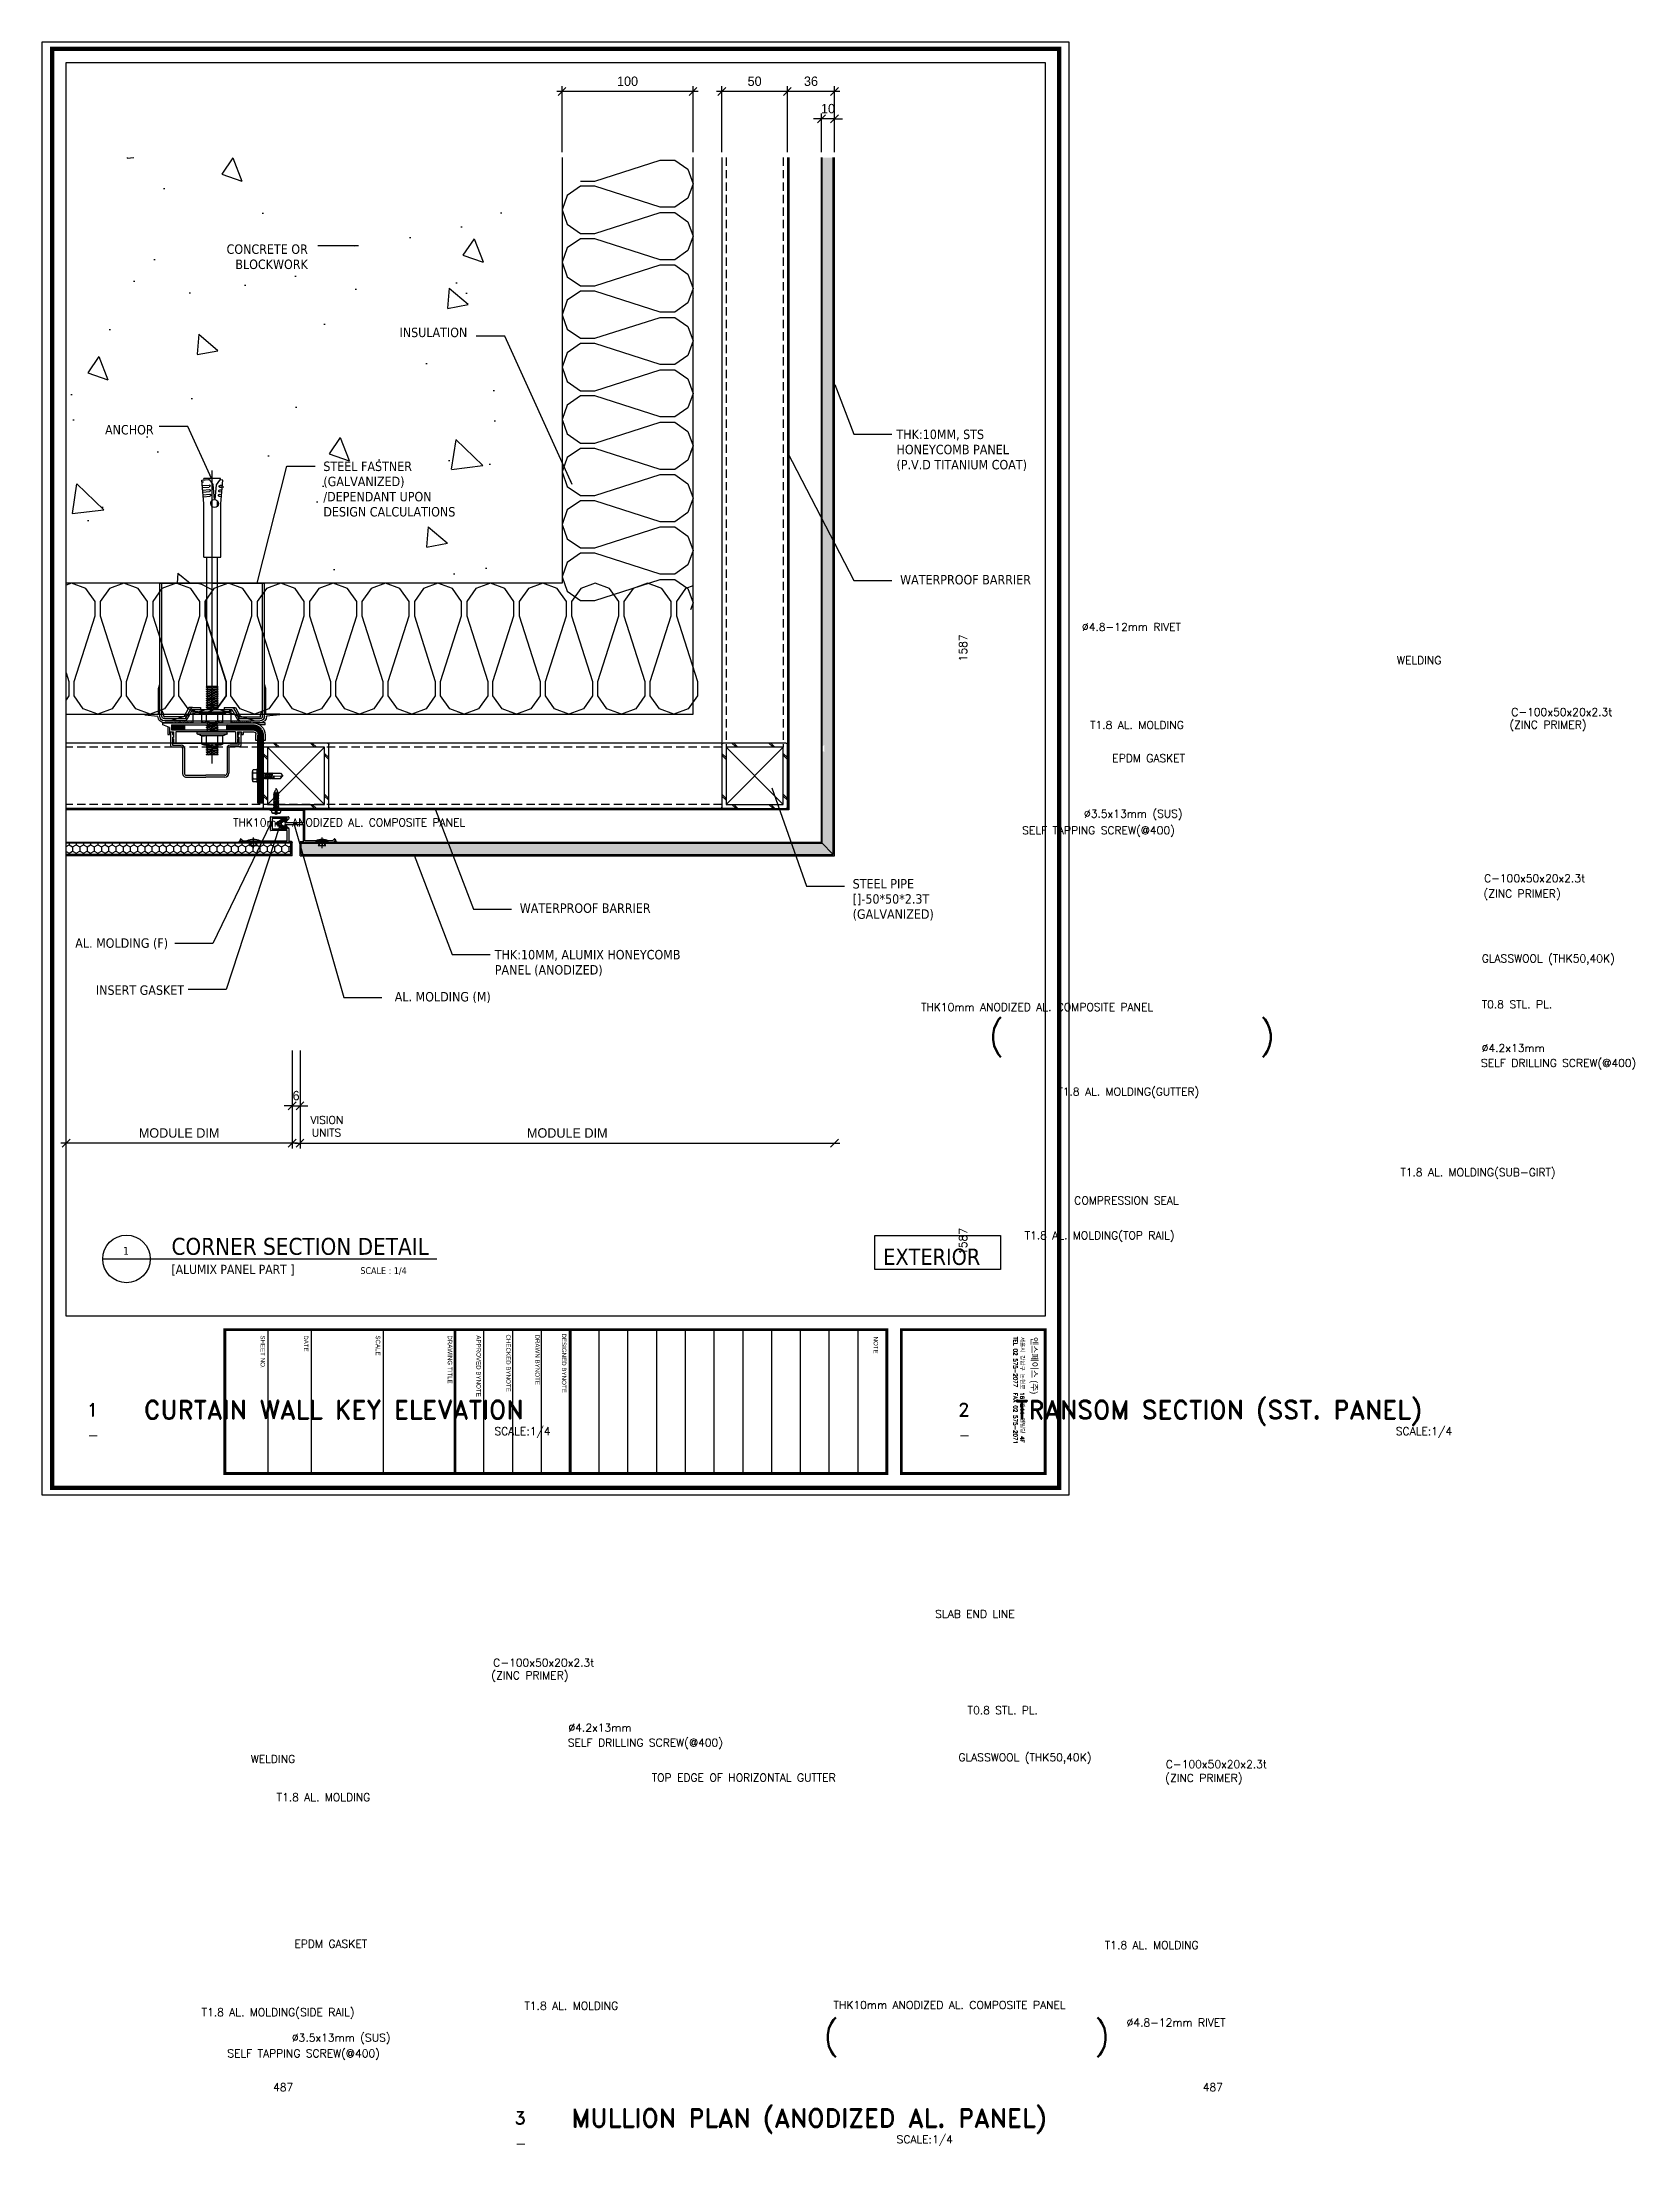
# Model space of a CAD drawing. Header units: millimetres. Extents: x 2352 to 12473, y 635 to 7997.
# Drawn here: x 3926 to 5142, y 2035 to 3641 of the extents above; entities that cross this region are included whole.
import ezdxf
from ezdxf.enums import TextEntityAlignment as Align

# ---------------------------------------------------------------- set-up
doc = ezdxf.new("R2010")
doc.units = ezdxf.units.MM
for name, pattern in [('( Hidden )', [0.375, 0.25, -0.125]), ('CENTER', [2, 1.25, -0.25, 0.25, -0.25]), ('HIDDEN', [9.525, 6.35, -3.175])]:
    doc.linetypes.add(name, pattern=pattern)
doc.layers.get('Defpoints').update_dxf_attribs({"color": 187})
for name, color, linetype in [('01', 1, 'Continuous'), ('1', 1, 'Continuous'), ('4', 4, 'Continuous'), ('5', 5, 'Continuous'), ('A3', 7, 'Continuous'), ('ACCY', 8, 'Continuous'), ('Autotaladrante N12 Filete 5.5 mm', 1, 'Continuous'), ('cen', 1, 'Continuous'), ('DIM', 7, 'Continuous'), ('fastener', 1, 'Continuous'), ('GASKET', 3, 'Continuous'), ('HATCH', 8, 'Continuous'), ('INS', 40, 'Continuous'), ('KD-ELE6', 8, 'Continuous'), ('nt', 34, 'Continuous'), ('OTHER', 8, 'Continuous'), ('PE', 9, 'Continuous'), ('REV01', 9, 'Continuous'), ('Self Screw #14x25', 1, 'Continuous'), ('skin-mt', 7, 'Continuous'), ('ST_L PIPE', 2, 'Continuous'), ('SYM', 7, 'Continuous'), ('TE 07', 7, 'Continuous'), ('TEXT', 4, 'Continuous'), ('TITLE_TEXT', 7, 'Continuous'), ('Welding', 1, 'Continuous'), ('x-sec$0$A-CON', 2, 'Continuous'), ('x-sec$0$INS', 251, 'Continuous'), ('몰드', 2, 'Continuous'), ('사출', 4, 'Continuous'), ('원통형 캡', 7, 'Continuous')]:
    doc.layers.add(name, color=color, linetype=linetype)
doc.layers.add('HIDDEN', color=1, linetype='HIDDEN', lineweight=9)
doc.styles.add('Expo M', font='Expo M.ttf')
doc.styles.add('HG', font='romand', dxfattribs={"bigfont": 'hg'})
doc.styles.add('HGTXT', font='romans.shx', dxfattribs={"bigfont": 'whgtxt.shx'})
doc.styles.add('HS', font='simplex', dxfattribs={"bigfont": 'hs'})
doc.styles.add('HS1', font='simplex', dxfattribs={"height": 30, "bigfont": 'hs'})
doc.styles.get("Standard").update_dxf_attribs({"font": 'arial.ttf'})
doc.styles.add('알루이엔씨', font='Expo M.ttf')
doc.dimstyles.new('DS2', dxfattribs={"dimscale": 2, "dimtxt": 1.8, "dimasz": 1.5, "dimexe": 1, "dimexo": 1, "dimgap": 0.5, "dimtad": 1, "dimtoh": 1, "dimdec": 1, "dimzin": 1, "dimdsep": 46, "dimtxsty": 'Expo M', "dimcen": 2, "dimadec": 1, "dimazin": 0, "dimtfac": 1, "dimtdec": 4, "dimtix": 1, "dimtmove": 1, "dimatfit": 3, "dimfxl": 1, "dimtolj": 1, "dimtzin": 1, "dimarcsym": 0})
doc.dimstyles.new('알루이엔씨4', dxfattribs={"dimscale": 4, "dimtxt": 1.8, "dimasz": 1.5, "dimexe": 1, "dimexo": 1, "dimgap": 1, "dimtad": 1, "dimdec": 1, "dimdsep": 46, "dimtxsty": '알루이엔씨', "dimblk": 'OBLIQUE', "dimcen": 2, "dimdle": 1, "dimclrd": 7, "dimclre": 7, "dimclrt": 3, "dimadec": 1, "dimazin": 0, "dimtfac": 1, "dimtdec": 1, "dimtix": 1, "dimtmove": 2, "dimatfit": 3, "dimfxl": 1, "dimtvp": 1, "dimtolj": 1, "dimtzin": 0, "dimarcsym": 0})

msp = doc.modelspace()

# ---------------------------------------------------------------- texts
at = {"color": 0, "linetype": 'ByBlock', "style": 'HS'}
for p in [(4629.32, 3178.56), (4629.32, 2725.55)]:
    msp.add_text('1587', height=6, rotation=90, dxfattribs=at).set_placement(p, align=Align.MIDDLE_CENTER)
for p in [(4110.33, 2080.04), (4819.95, 2080.04)]:
    msp.add_text('487', height=6, dxfattribs=at).set_placement(p, align=Align.MIDDLE_CENTER)
at = {"layer": '1', "style": 'HG'}
for s, height, p in [('1', 10, (3960.54, 2592.13)), ('CURTAIN WALL KEY ELEVATION', 14, (4004.04, 2590.08)), ('2', 10, (4625.57, 2592.13)), ('TRANSOM SECTION (SST. PANEL)', 14, (4669.08, 2590.08)), ('-', 8, (3960.87, 2573.72)), ('-', 8, (4625.9, 2573.72)), ('3', 10, (4286.9, 2051.61)), ('MULLION PLAN (ANODIZED AL. PANEL)', 14, (4330.41, 2049.57)), ('-', 8, (4287.23, 2033.2))]:
    msp.add_text(s, height=height, dxfattribs=at).set_placement(p)
at = {"layer": 'A3', "style": 'HG'}
for p in [(4271.51, 2577.76), (4959.64, 2577.76), (4578.58, 2037.24)]:
    msp.add_text('SCALE:1/4', height=6, dxfattribs=at).set_placement(p)
at = {"layer": 'INS', "color": 7, "style": 'HS'}
for p in [(4105.34, 2298.39), (4737.57, 2185.5), (4294.53, 2139.19)]:
    msp.add_text('T1.8 AL. MOLDING', height=6, dxfattribs=at).set_placement(p)
at = {"layer": 'TEXT', "color": 7}
for s, height, style, p in [('%%C4.8-12mm RIVET', 6, 'HS', (4720.04, 3191.56)), ('WELDING', 6, 'HS', (4960.48, 3166.14)), ('T1.8 AL. MOLDING', 6, 'HS', (4726.31, 3116.69)), ('EPDM GASKET', 6, 'HS', (4743.19, 3091.36)), ('%%C3.5x13mm (SUS)', 6, 'HS', (4721.59, 3048.97)), ('THK10mm ANODIZED AL. COMPOSITE PANEL', 6, 'HS', (4072.07, 3042.33)), ('SELF TAPPING SCREW(@400)', 6, 'HS', (4674.45, 3036.32)), ('GLASSWOOL (THK50,40K)', 6, 'HS', (5025.22, 2938.49)), ('THK10mm ANODIZED AL. COMPOSITE PANEL', 6, 'HS', (4597.21, 2901.41)), ('T0.8 STL. PL.', 6, 'HS', (5025.22, 2903.56)), ('(             )', 20, 'HS', (4648.76, 2872.94)), ('%%C4.2x13mm', 6, 'HS', (5025.22, 2870.15)), ('SELF DRILLING SCREW(@400)', 6, 'HS', (5024.64, 2858.7)), ('T1.8 AL. MOLDING(GUTTER)', 6, 'HS', (4701.3, 2836.85)), ('VISION', 6, 'HS1', (4131.09, 2815.24)), ('UNITS', 6, 'HS1', (4132.08, 2805.53)), ('T1.8 AL. MOLDING(SUB-GIRT)', 6, 'HS', (4963.11, 2775.36)), ('COMPRESSION SEAL', 6, 'HS', (4714.19, 2753.79)), ('T1.8 AL. MOLDING(TOP RAIL)', 6, 'HS', (4676.32, 2727.14)), ('T0.8 STL. PL.', 6, 'HS', (4632.77, 2364.78)), ('SELF DRILLING SCREW(@400)', 6, 'HS', (4327.53, 2340.01)), ('%%C4.2x13mm', 6, 'HS', (4328.11, 2351.46)), ('WELDING', 6, 'HS', (4085.54, 2327.59)), ('GLASSWOOL (THK50,40K)', 6, 'HS', (4625.74, 2328.78)), ('TOP EDGE OF HORIZONTAL GUTTER', 6, 'HS', (4391.7, 2313.37)), ('EPDM GASKET', 6, 'HS', (4118.9, 2186.46)), ('T1.8 AL. MOLDING(SIDE RAIL)', 6, 'HS', (4048.09, 2134.3)), ('THK10mm ANODIZED AL. COMPOSITE PANEL', 6, 'HS', (4530.45, 2139.83)), ('%%C3.5x13mm (SUS)', 6, 'HS', (4116.95, 2114.86)), ('(             )', 20, 'HS', (4522.64, 2109.55)), ('%%C4.8-12mm RIVET', 6, 'HS', (4754.1, 2126.4)), ('SELF TAPPING SCREW(@400)', 6, 'HS', (4067.69, 2102.83))]:
    msp.add_text(s, height=height, dxfattribs=dict(at, style=style)).set_placement(p)
at = {"layer": 'TEXT', "color": 7, "linetype": 'Continuous', "style": 'HS'}
for s, p in [('C-100x50x20x2.3t', (5047.78, 3126.57)), ('(ZINC PRIMER)', (5046.28, 3116.9)), ('C-100x50x20x2.3t', (5026.96, 2999.67)), ('(ZINC PRIMER)', (5026.62, 2988.05)), ('SLAB END LINE', (4608.02, 2438.25)), ('(ZINC PRIMER)', (4269.2, 2391.35)), ('C-100x50x20x2.3t', (4270.7, 2401.02)), ('C-100x50x20x2.3t', (4784.09, 2323.57)), ('(ZINC PRIMER)', (4783.66, 2313.04))]:
    msp.add_text(s, height=6, dxfattribs=at).set_placement(p)
at = {"layer": 'TEXT', "char_height": 7.2, "line_spacing_factor": 0.963855}
for s, insert, width, attachment_point in [('\\pxqr;{\\fTahoma|b0|i0|c129|p34;CONCRETE OR BLOCKWORK}', (4129.14, 3467.6), 101.8813, 9), ('\\pxqr;{\\fTahoma|b0|i0|c0|p34;INSULATION}', (4250.88, 3422.96), 118.4981, 3), ('\\pxqr;{\\fTahoma|b0|i0|c129|p34;ANCHOR}', (3909.65, 3341.32), 101.7894, 7), ('\\pxql;{\\fTahoma|b0|i0|c0|p34;T\\fTahoma|b0|i0|c129|p34;HK:10MM,\\fTahoma|b0|i0|c0|p34; \\fTahoma|b0|i0|c129|p34;STS \\PHONEYCOMB \\fTahoma|b0|i0|c0|p34;PANEL\\fTahoma|b0|i0|c129|p34; \\P(P.V.D TITANIUM COAT)}', (4731.73, 3345.15), 153.244, 3), ('\\pxql;{\\fTahoma|b0|i0|c0|p34;STEEL \\fTahoma|b0|i0|c129|p34;FASTNER\\fTahoma|b0|i0|c0|p34;\\P(GALVANIZED)\\fTahoma|b0|i0|c129|p34;\\P/DEPENDANT UPON DESIGN CALCULATIONS}', (4141.01, 3320.77), 115.6898, 1), ('\\fTahoma;WATERPROOF BARRIER', (4581.26, 3234.24), 112.4594, 1), ('\\pxql;{\\fTahoma|b0|i0|c0|p34;STEEL PIPE\\P[]-\\fTahoma|b0|i0|c129|p34;5\\fTahoma|b0|i0|c0|p34;0*\\fTahoma|b0|i0|c129|p34;5\\fTahoma|b0|i0|c0|p34;0*\\fTahoma|b0|i0|c129|p34;2.3\\fTahoma|b0|i0|c0|p34;T\\P(GALVANIZED)}', (4545.02, 3002.13), 109.4191, 1), ('\\fTahoma;WATERPROOF BARRIER', (4290.92, 2983.55), 112.4594, 1), ('\\pxqr;{\\fTahoma|b0|i0|c129|p34;AL. MOLDING (F)}', (3933.43, 2956.88), 89.0477, 1), ('\\pxql;{\\fTahoma|b0|i0|c0|p34;THK:10MM, ALUMIX HONEYCOMB PANEL (ANODIZED)}', (4425.1, 2948.03), 153.244, 3), ('\\pxqr;{\\fTahoma|b0|i0|c129|p34;INSERT GASKET}', (3945.67, 2920.98), 89.0477, 1), ('\\pxqr;{\\fTahoma|b0|i0|c129|p34;AL. MOLDING (M)}', (4179.76, 2915.94), 89.0477, 1)]:
    msp.add_mtext(s, dxfattribs=dict(at, insert=insert, width=width, attachment_point=attachment_point))
at = {"layer": 'TEXT', "color": 2, "true_color": 0xffff00, "insert": (4568.36, 2707.41), "char_height": 12.48, "width": 90.2586, "attachment_point": 7, "line_spacing_factor": 0.963855}
msp.add_mtext('\\fTahoma;EXTERIOR', dxfattribs=at)
at = {"layer": 'TITLE_TEXT', "color": 3, "true_color": 0x00ff00, "attachment_point": 7, "line_spacing_factor": 0.963855}
for s, insert, char_height, width in [('\\fTahoma;1', (3988.11, 2715.38), 6, 8.9419), ('\\fTahoma;[ALUMIX PANEL PART ]', (4025.07, 2699.49), 7, 105.1355), ('\\fTahoma;SCALE : 1/4', (4169.23, 2700.04), 5.184, 42.074)]:
    msp.add_mtext(s, dxfattribs=dict(at, insert=insert, char_height=char_height, width=width))
at = {"layer": 'TITLE_TEXT', "color": 2, "true_color": 0xffff00, "insert": (4025.07, 2715.08), "char_height": 12.96, "width": 229.6903, "attachment_point": 7, "line_spacing_factor": 0.963855}
msp.add_mtext('{\\fTahoma|b0|i0|c129|p34;CORNER\\fTahoma|b0|i0|c0|p34; SECTION DETAIL}', dxfattribs=at)

# ---------------------------------------------------------------- blocks, each defined once
blk = doc.blocks.new('POP-LIVET')
at = {"layer": 'cen', "ltscale": 0.1}
blk.add_line((0, -5.5), (0, 2.6), dxfattribs=at)
at = {"layer": 'OTHER'}
for p, q in [((-5, 0), (5, 0)), ((-2, 0), (-2, -2.3)), ((-1.6, 0), (-1.6, -2.3)), ((0, 0), (0, -3.3)), ((1.6, 0), (1.6, -2.3)), ((2, 0), (2, -2.3)), ((-3, -3.6), (3, -3.6))]:
    blk.add_line(p, q, dxfattribs=at)
for centre, radius, start, end in [((0, -10.8), 11.9, 65.2132, 114.7868), ((-3.7, -2), 1.7, 293.5145, 351.3483), ((-3.3, -2), 1.7, 293.5145, 351.3483), ((3.3, -2), 1.7, 188.6517, 246.4855), ((3.7, -2), 1.7, 188.6517, 246.4855)]:
    blk.add_arc(centre, radius, start, end, dxfattribs=at)
blk = doc.blocks.new('F2-A')
at = {"layer": '몰드', "color": 7}
for p, q in [((-25.6, 25.8), (-25.6, 24.9)), ((1.1, 26), (-25.3, 26)), ((-25.3, 24.7), (-21, 24.7)), ((-21, 24.7), (-20.7, 25)), ((-20.7, 25), (-20.4, 24.7)), ((-20.4, 24.7), (0, 24.7)), ((0, 24.7), (0, 15)), ((1.3, 1.3), (1.3, 25.8)), ((-2.5, 0.4), (-2.5, 0)), ((-2.5, 0), (22.8, 0)), ((-2.1, 0.8), (0, 0.8)), ((0, 13.8), (0, 0.8)), ((14, 1.3), (1.3, 1.3)), ((14.3, 1), (14, 1.3)), ((14.6, 1.3), (14.3, 1)), ((22.3, 1.3), (14.6, 1.3)), ((23.9, 2.9), (22.3, 1.3)), ((22.8, 0), (24.2, 1.4)), ((24.2, 2.8), (24.2, 2.9)), ((24.3, 1.6), (24.3, 2.7))]:
    blk.add_line(p, q, dxfattribs=at)
blk.add_lwpolyline([(0, 15), (-13.9, 15), (-14.1, 16.1, 0.547574), (-14.6, 16.3), (-17.3, 14.7, 0.517274), (-17.3, 14.2), (-14.6, 12.6, 0.547574), (-14.1, 12.8), (-13.9, 13.8), (0, 13.8)], format="xyb", dxfattribs=at)
for centre, radius, start, end in [((-25.3, 25.8), 0.25, 90, 180), ((-25.3, 24.9), 0.25, 180, 270), ((1.1, 25.8), 0.25, 11.537, 90), ((-2.1, 0.4), 0.4, 90, 180), ((24, 2.8), 0.2, 45, 135), ((24.1, 2.7), 0.2, 0, 45), ((24.1, 1.6), 0.2, 315, 360)]:
    blk.add_arc(centre, radius, start, end, dxfattribs=at)
blk = doc.blocks.new('F1-A')
at = {"layer": '몰드', "color": 7}
for p, q in [((-14, 9.4), (-14, 19.5)), ((-13.8, 19.7), (-0.2, 19.7)), ((-1.3, 18.4), (-12.7, 18.4)), ((-12.7, 18.4), (-12.7, 10.5)), ((-1.3, 17.4), (-1.3, 18.4)), ((-0.6, 17.4), (-1.3, 17.4)), ((0, 18.4), (-0.5, 17.5)), ((0, 19.5), (0, 18.4)), ((-37, 1.6), (-37, 2.7)), ((-36.9, 2.8), (-36.9, 2.9)), ((-35.5, 0), (-36.9, 1.4)), ((-36.6, 2.9), (-35, 1.3)), ((2.5, 0), (-35.5, 0)), ((-35, 1.3), (-27.3, 1.3)), ((-27.3, 1.3), (-27, 1)), ((-27, 1), (-26.7, 1.3)), ((-26.7, 1.3), (-1.3, 1.3)), ((-1.3, 9.2), (-13.8, 9.2)), ((-12.7, 10.5), (-1.3, 10.5)), ((-1.3, 11.5), (-0.6, 11.5)), ((-1.3, 10.5), (-1.3, 11.5)), ((-1.3, 1.3), (-1.3, 9.2)), ((-0.5, 11.4), (0, 10.5)), ((0, 10.5), (0, 0.8)), ((2.1, 0.8), (0, 0.8)), ((2.5, 0.4), (2.5, 0))]:
    blk.add_line(p, q, dxfattribs=at)
for centre, radius, start, end in [((-13.8, 19.5), 0.2, 90, 180), ((-0.6, 17.6), 0.2, 270, 333.7089), ((-0.2, 19.5), 0.2, 0, 90), ((-0.2, 18.4), 0.2, 333.7089, 360), ((-36.8, 2.7), 0.2, 135, 180), ((-36.8, 1.6), 0.2, 180, 225), ((-36.7, 2.8), 0.2, 45, 135), ((-13.8, 9.4), 0.2, 180, 270), ((-0.6, 11.3), 0.2, 26.2911, 90), ((-0.2, 10.5), 0.2, 0, 26.2911), ((2.1, 0.4), 0.4, 360, 90)]:
    blk.add_arc(centre, radius, start, end, dxfattribs=at)
blk = doc.blocks.new('A$C64E5457E')
at = {"layer": 'ACCY', "color": 1, "linetype": 'Continuous'}
for p, q in [((0, 17.8), (0, 16.8)), ((0, 16.8), (7, 16.8)), ((2, 16.8), (2, 15.5)), ((3.4, 16.2), (5, 16.1)), ((3.4, 16.2), (5.5, 15.9)), ((3.4, 16.1), (5, 15.6)), ((3.4, 16.1), (5.4, 15.8)), ((5, 16.8), (5, 16.1)), ((5.5, 15.9), (5, 16.1)), ((7, 16.8), (7, 17.8)), ((1.5, 15.3), (2, 15.5)), ((1.5, 15.3), (5.5, 14.7)), ((1.5, 15.2), (2, 15)), ((1.5, 15.2), (5.4, 14.6)), ((1.5, 14.1), (2, 14.3)), ((1.5, 14.1), (5.5, 13.4)), ((1.5, 14), (2, 13.8)), ((1.5, 14), (5.4, 13.3)), ((1.5, 12.9), (2, 13)), ((1.5, 12.9), (5.5, 12.2)), ((1.5, 12.7), (2, 12.6)), ((1.5, 12.7), (5.4, 12.1)), ((1.5, 11.6), (2, 11.8)), ((1.5, 11.6), (5.5, 11)), ((1.5, 11.5), (5.4, 10.9)), ((1.5, 11.5), (2, 11.3)), ((1.5, 10.4), (2, 10.6)), ((1.5, 10.4), (5.5, 9.7)), ((1.5, 10.3), (2, 10.1)), ((1.5, 10.3), (5.4, 9.6)), ((1.5, 9.2), (2, 9.4)), ((1.5, 9.2), (5.5, 8.5)), ((1.5, 9), (2, 8.9)), ((1.5, 9), (5.4, 8.4)), ((1.5, 7.9), (2, 8.1)), ((1.5, 7.9), (5.5, 7.3)), ((1.5, 7.8), (2, 7.6)), ((1.5, 7.8), (5.4, 7.2)), ((1.5, 6.7), (2, 6.9)), ((1.5, 6.7), (5.5, 6)), ((1.5, 6.6), (2, 6.4)), ((1.5, 6.6), (5.4, 5.9)), ((1.5, 5.5), (2, 5.7)), ((1.5, 5.5), (5.5, 4.8)), ((1.5, 5.3), (2, 5.2)), ((1.5, 5.3), (5.4, 4.7)), ((1.5, 4.2), (2, 4.4)), ((1.5, 4.2), (5, 3.6)), ((1.5, 4.1), (2, 3.9)), ((1.5, 4.1), (4.8, 3.6)), ((2, 15.5), (5, 14.9)), ((2, 15), (2, 14.3)), ((2, 15), (5, 14.4)), ((2, 14.3), (5, 13.7)), ((2, 13.8), (2, 13)), ((2, 13.8), (5, 13.2)), ((2, 13), (5, 12.4)), ((2, 12.6), (2, 11.8)), ((2, 12.6), (5, 11.9)), ((2, 11.8), (5, 11.2)), ((2, 11.3), (2, 10.6)), ((2, 11.3), (5, 10.7)), ((2, 10.6), (5, 10)), ((2, 10.1), (2, 9.4)), ((2, 10.1), (5, 9.5)), ((2, 9.4), (5, 8.7)), ((2, 8.9), (2, 8.1)), ((2, 8.9), (5, 8.2)), ((2, 8.1), (5, 7.5)), ((2, 7.6), (2, 6.9)), ((2, 7.6), (5, 7)), ((2, 6.9), (5, 6.3)), ((2, 6.4), (2, 5.7)), ((2, 6.4), (5, 5.8)), ((2, 5.7), (5, 5)), ((2, 5.2), (2, 4.4)), ((2, 5.2), (5, 4.5)), ((2, 4.4), (5, 3.8)), ((2, 3.9), (2, 3.4)), ((2, 3.9), (3.5, 3.6)), ((2, 3.4), (3.1, 1)), ((5, 3.6), (3.5, 3.6)), ((5, 3.4), (3.9, 1)), ((5.5, 15.8), (5, 15.6)), ((5, 15.6), (5, 14.9)), ((5.5, 14.7), (5, 14.9)), ((5.5, 14.6), (5, 14.4)), ((5, 14.4), (5, 13.7)), ((5.5, 13.5), (5, 13.7)), ((5.5, 13.4), (5, 13.2)), ((5, 13.2), (5, 12.4)), ((5.5, 12.2), (5, 12.4)), ((5.5, 12.1), (5, 11.9)), ((5, 11.9), (5, 11.2)), ((5.5, 11), (5, 11.2)), ((5.5, 10.9), (5, 10.7)), ((5, 10.7), (5, 10)), ((5.5, 9.8), (5, 10)), ((5.5, 9.7), (5, 9.5)), ((5, 9.5), (5, 8.7)), ((5.5, 8.5), (5, 8.7)), ((5.5, 8.4), (5, 8.2)), ((5, 8.2), (5, 7.5)), ((5.5, 7.3), (5, 7.5)), ((5.5, 7.2), (5, 7)), ((5, 7), (5, 6.3)), ((5.5, 6.1), (5, 6.3)), ((5.5, 6), (5, 5.8)), ((5, 5.8), (5, 5)), ((5.5, 4.8), (5, 5)), ((5.5, 4.7), (5, 4.5)), ((5, 4.5), (5, 3.4))]:
    blk.add_line(p, q, dxfattribs=at)
at = {"layer": 'ACCY', "color": 1, "linetype": 'CENTER', "ltscale": 10}
blk.add_line((3.5, 20.2), (3.5, 0), dxfattribs=at)
at = {"layer": 'ACCY', "color": 1, "linetype": 'Continuous'}
blk.add_lwpolyline([(6, 19), (5.8, 18.8), (5.6, 18.7), (5.3, 18.7), (5, 18.8), (4.8, 18.8), (4.5, 18.9), (4.3, 18.9), (4.2, 18.9), (4.1, 18.9), (4, 18.8), (4, 18.6), (4, 18.4), (4, 18.2), (4, 18), (4, 17.8), (4, 17.6), (3.9, 17.5), (3.8, 17.4), (3.6, 17.3), (3.5, 17.3), (3.4, 17.3), (3.2, 17.4), (3.1, 17.5), (3, 17.6), (3, 17.8), (3, 18), (3, 18.2), (3, 18.4), (3, 18.6), (3, 18.8), (2.9, 18.9), (2.8, 18.9), (2.7, 18.9), (2.5, 18.9), (2.2, 18.8), (2, 18.8), (1.7, 18.7), (1.4, 18.7), (1.2, 18.8), (1, 19)], dxfattribs=at)
for centre, radius, start, end in [((1.3, 17.8), 1.3, 105.5886, 179.9767), ((3.5, 10), 9.36, 74.205, 105.795), ((3.5, 16.2), 0.0602, 110.6851, 229.2729), ((5.7, 17.8), 1.3, 0.0233, 74.4114), ((1.6, 15.3), 0.0925, 150.0753, 220.1339), ((1.6, 14), 0.0925, 150.0753, 220.1339), ((1.6, 12.8), 0.0925, 150.0753, 220.1339), ((1.6, 11.6), 0.0925, 150.0753, 220.1339), ((1.6, 10.3), 0.0925, 150.0753, 220.1339), ((1.6, 9.1), 0.0925, 150.0753, 220.1339), ((1.6, 7.9), 0.0925, 150.0753, 220.1339), ((1.6, 6.6), 0.0925, 150.0753, 220.1339), ((1.6, 5.4), 0.0925, 150.0753, 220.1339), ((1.6, 4.2), 0.0925, 150.0753, 220.1339), ((3.5, 1.3), 0.46, 215.1627, 324.8373), ((5.4, 15.9), 0.0925, 330.0753, 40.1339), ((5.4, 14.6), 0.0925, 330.0753, 40.1339), ((5.4, 13.4), 0.0925, 330.0753, 40.1339), ((5.4, 12.2), 0.0925, 330.0753, 40.1339), ((5.4, 10.9), 0.0925, 330.0753, 40.1339), ((5.4, 9.7), 0.0925, 330.0753, 40.1339), ((5.4, 8.5), 0.0925, 330.0753, 40.1339), ((5.4, 7.2), 0.0925, 330.0753, 40.1339), ((5.4, 6), 0.0925, 330.0753, 40.1339), ((5.4, 4.8), 0.0925, 330.0753, 40.1339)]:
    blk.add_arc(centre, radius, start, end, dxfattribs=at)
blk = doc.blocks.new('A$C5B8479A7')
at = {"layer": 'HATCH'}
for p, q in [((-58.5, -29.7), (-14.9, 13.9)), ((-58.5, 13.9), (-14.9, -29.7))]:
    blk.add_line(p, q, dxfattribs=at)
at = {"layer": 'ST_L PIPE'}
for p, q in [((-61.7, -31.9), (-61.7, 16.1)), ((-60.7, 17.1), (-12.7, 17.1)), ((-11.7, 16.1), (-11.7, -31.9)), ((-12.7, -32.9), (-60.7, -32.9))]:
    blk.add_line(p, q, dxfattribs=at)
at = {"layer": 'ST_L PIPE', "color": 1}
for p, q in [((-52.2, 13.9), (-49, 17.1)), ((-50.8, 13.9), (-47.6, 17.1)), ((-24, 13.9), (-20.8, 17.1)), ((-22.6, 13.9), (-19.4, 17.1)), ((-61.7, 6), (-58.5, 9.2)), ((-61.7, 4.6), (-58.5, 7.8)), ((-61.7, -25.2), (-58.5, -22)), ((-61.7, -26.6), (-58.5, -23.4)), ((-52.2, -32.9), (-49, -29.7)), ((-50.8, -32.9), (-47.6, -29.7)), ((-24, -32.9), (-20.8, -29.7)), ((-22.6, -32.9), (-19.4, -29.7))]:
    blk.add_line(p, q, dxfattribs=at)
at = {"layer": 'ST_L PIPE'}
blk.add_lwpolyline([(-14.9, -29.7), (-58.5, -29.7), (-58.5, 13.9), (-14.9, 13.9)], close=True, dxfattribs=at)
for centre, start, end in [((-60.7, 16.1), 90, 180), ((-12.7, 16.1), 0, 90), ((-60.7, -31.9), 180, 270), ((-12.7, -31.9), 270, 0)]:
    blk.add_arc(centre, 1, start, end, dxfattribs=at)
at = {"layer": 'Welding'}
for p, q in [((-14.9, 6), (-11.7, 9.2)), ((-14.9, 4.6), (-11.7, 7.8)), ((-14.9, -25.2), (-11.7, -22)), ((-14.9, -26.6), (-11.7, -23.4))]:
    blk.add_line(p, q, dxfattribs=at)
blk = doc.blocks.new('_Oblique')
at = {"color": 0, "linetype": 'ByBlock', "lineweight": -2}
blk.add_line((-0.5, -0.5), (0.5, 0.5), dxfattribs=at)
blk = doc.blocks.new('*D178')
at = {"layer": 'Defpoints', "color": 0, "transparency": 16777216}
for p in [(3944.7, 2875.2), (4117.2, 2875.2), (3944.7, 2800.5)]:
    blk.add_point(p, dxfattribs=at)
at = {"layer": 'SYM', "color": 7, "lineweight": -2, "transparency": 16777216}
for p, q in [((4117.2, 2871.2), (4117.2, 2796.5)), ((4121.2, 2800.5), (3940.7, 2800.5))]:
    blk.add_line(p, q, dxfattribs=at)
at = {"layer": 'SYM', "color": 7, "lineweight": -2, "transparency": 16777216, "xscale": 6, "yscale": 6, "zscale": 6, "rotation": 180}
blk.add_blockref('_Oblique', (3944.7, 2800.5), dxfattribs=at)
at = {"layer": 'SYM', "color": 7, "lineweight": -2, "transparency": 16777216, "xscale": 6, "yscale": 6, "zscale": 6}
blk.add_blockref('_Oblique', (4117.2, 2800.5), dxfattribs=at)
at = {"layer": 'SYM', "color": 3, "transparency": 16777216, "insert": (4030.9, 2808.3), "char_height": 7.2, "attachment_point": 5, "style": '알루이엔씨'}
blk.add_mtext('\\A1;MODULE DIM', dxfattribs=at)
blk = doc.blocks.new('*D179')
at = {"layer": 'Defpoints', "color": 0, "transparency": 16777216}
for p in [(4123.2, 2875.2), (4531.2, 2875.2), (4531.2, 2800.5)]:
    blk.add_point(p, dxfattribs=at)
at = {"layer": 'SYM', "color": 7, "lineweight": -2, "transparency": 16777216}
for p, q in [((4123.2, 2871.2), (4123.2, 2796.5)), ((4119.2, 2800.5), (4535.2, 2800.5))]:
    blk.add_line(p, q, dxfattribs=at)
at = {"layer": 'SYM', "color": 7, "lineweight": -2, "transparency": 16777216, "xscale": 6, "yscale": 6, "zscale": 6, "rotation": 180}
blk.add_blockref('_Oblique', (4123.2, 2800.5), dxfattribs=at)
at = {"layer": 'SYM', "color": 7, "lineweight": -2, "transparency": 16777216, "xscale": 6, "yscale": 6, "zscale": 6}
blk.add_blockref('_Oblique', (4531.2, 2800.5), dxfattribs=at)
at = {"layer": 'SYM', "color": 3, "transparency": 16777216, "insert": (4327.2, 2808.3), "char_height": 7.2, "attachment_point": 5, "style": '알루이엔씨'}
blk.add_mtext('\\A1;MODULE DIM', dxfattribs=at)
blk = doc.blocks.new('*D180')
at = {"layer": 'Defpoints', "color": 0, "transparency": 16777216}
for p in [(4117.2, 2875.2), (4123.2, 2875.2), (4123.2, 2829.1)]:
    blk.add_point(p, dxfattribs=at)
at = {"layer": 'SYM', "color": 7, "lineweight": -2, "transparency": 16777216}
for p, q in [((4117.2, 2871.2), (4117.2, 2825.1)), ((4123.2, 2871.2), (4123.2, 2825.1)), ((4117.2, 2829.1), (4111.2, 2829.1)), ((4117.2, 2829.1), (4123.2, 2829.1)), ((4123.2, 2829.1), (4129.2, 2829.1))]:
    blk.add_line(p, q, dxfattribs=at)
at = {"layer": 'SYM', "color": 7, "lineweight": -2, "transparency": 16777216, "xscale": 6, "yscale": 6, "zscale": 6}
blk.add_blockref('_Oblique', (4117.2, 2829.1), dxfattribs=at)
at = {"layer": 'SYM', "color": 7, "lineweight": -2, "transparency": 16777216, "xscale": 6, "yscale": 6, "zscale": 6, "rotation": 180}
blk.add_blockref('_Oblique', (4123.2, 2829.1), dxfattribs=at)
at = {"layer": 'SYM', "color": 3, "transparency": 16777216, "insert": (4120.2, 2836.8), "char_height": 7.2, "attachment_point": 5, "style": '알루이엔씨'}
blk.add_mtext('\\A1;6', dxfattribs=at)
blk = doc.blocks.new('AL-TEMPLATE')
at = {"color": 9}
for p, q in [((2716.8, 1393), (2800, 1393)), ((2716.8, 1376.3), (2800, 1376.3)), ((2716.8, 1359.7), (2800, 1359.7)), ((2716.8, 1343), (2800, 1343)), ((2716.8, 1326.4), (2800, 1326.4)), ((2716.8, 1309.8), (2800, 1309.8)), ((2716.8, 1293.1), (2800, 1293.1)), ((2716.8, 1276.5), (2800, 1276.5)), ((2716.8, 1259.8), (2800, 1259.8)), ((2716.8, 1243.2), (2800, 1243.2)), ((2716.8, 1209.9), (2800, 1209.9)), ((2716.8, 1193.3), (2800, 1193.3)), ((2716.8, 1176.6), (2800, 1176.6)), ((2716.8, 1118.4), (2800, 1118.4)), ((2716.8, 1076.8), (2800, 1076.8)), ((2716.8, 1051.8), (2800, 1051.8))]:
    blk.add_line(p, q, dxfattribs=at)
for points, const_width in [([(1976.3, 1509.4), (2808.3, 1509.4), (2808.3, 927), (1976.3, 927)], 2.5), ([(2716.8, 1501.3), (2800, 1501.3), (2800, 1418.1), (2716.8, 1418.1)], 1.66), ([(2716.8, 1409.8), (2800, 1409.8), (2800, 1026.9), (2716.8, 1026.9)], 1.66)]:
    blk.add_lwpolyline(points, close=True, dxfattribs=dict(at, const_width=const_width))
at = {"color": 9, "const_width": 1.66}
for points in [[(2716.8, 1226.6), (2800, 1226.6)], [(2716.8, 1160), (2800, 1160)]]:
    blk.add_lwpolyline(points, dxfattribs=at)
at = {"layer": 'nt', "color": 254, "linetype": 'Continuous', "ltscale": 2}
blk.add_lwpolyline([(1972.3, 1515.2), (1972.3, 921.2), (2812.3, 921.2), (2812.3, 1515.2)], close=True, dxfattribs=at)
at = {"layer": 'TE 07'}
blk.add_lwpolyline([(1984.1, 1501.3), (2709.1, 1501.3), (2709.1, 935.2), (1984.1, 935.2)], close=True, dxfattribs=at)
at = {"color": 150, "insert": (2721.1, 1496.9), "char_height": 3.67, "attachment_point": 1, "style": 'HGTXT'}
blk.add_mtext('{\\fExpo M|b0|i0|c129|p18;엔스페이스 (주)}', dxfattribs=at)
at = {"color": 7, "insert": (2720.9, 1489.2), "char_height": 2.349, "attachment_point": 1, "style": 'HGTXT'}
blk.add_mtext('서울시 강남구 논현로 161길11 엔빌딩 4F\\PTEL 02 575-2077  FAX 02 575-2071', dxfattribs=at)
at = {"color": 9, "width": 438.968, "attachment_point": 1}
for s, insert, char_height in [('NOTE', (2720.8, 1404.7), 2.56), ('DESIGNED BYNOTE', (2719, 1224.4), 2.556), ('DRAWN BYNOTE', (2719.6, 1209), 2.556), ('CHECKED BYNOTE', (2719.6, 1192.2), 2.556), ('APPROVED BYNOTE', (2720.1, 1175), 2.556), ('DRAWING TITLE', (2720.1, 1158.4), 2.556), ('SCALE', (2720.1, 1116.8), 2.56), ('{\\fﾱﾼﾸﾲ|b0|i0|c129|p49;DATE}', (2720.1, 1075.2), 2.556), ('SHEET NO.', (2720.1, 1050.2), 2.56)]:
    blk.add_mtext(s, dxfattribs=dict(at, insert=insert, char_height=char_height))
blk = doc.blocks.new('원통형 캡')
at = {"layer": '사출'}
for p, q in [((-11.7, -27, 0), (-11.7, -8, 0)), ((-10.3, -27, 0), (-10.3, -8, 0)), ((-8.7, -5, 0), (6, -5)), ((-8.7, -6.4, 0), (6, -6.4)), ((20.7, -5, 0), (6, -5)), ((20.7, -6.4, 0), (6, -6.4)), ((22.3, -27, 0), (22.3, -8, 0)), ((23.7, -27, 0), (23.7, -8, 0)), ((-20.8, -39.5), (-20.8, -29)), ((-19.8, -28), (-12.7, -28, 0)), ((-19.4, -29.4), (-12.7, -29.4, 0)), ((-19.4, -35.5), (-19.4, -29.4)), ((31.8, -28), (24.7, -28, 0)), ((31.4, -29.4), (24.7, -29.4, 0)), ((31.4, -35.5), (31.4, -29.4)), ((32.8, -39.5), (32.8, -29)), ((-19.4, -39.5), (-20.8, -39.5)), ((-18.5, -35.5), (-19.4, -35.5)), ((-19.4, -39.5), (-19.4, -37.5)), ((-18.5, -37.5), (-19.4, -37.5)), ((-18.5, -37.5), (-18.5, -35.5)), ((30.5, -37.5), (30.5, -35.5)), ((31.4, -35.5), (30.5, -35.5)), ((31.4, -37.5), (30.5, -37.5)), ((31.4, -39.5), (31.4, -37.5)), ((32.8, -39.5), (31.4, -39.5))]:
    blk.add_line(p, q, dxfattribs=at)
for centre, radius, start, end in [((-8.7, -8, 0), 3, 90, 180), ((-8.7, -8, 0), 1.6, 90, 180), ((20.7, -8, 0), 3, 360, 90), ((20.7, -8, 0), 1.6, 360, 90), ((-19.8, -29), 1, 90, 180), ((-12.7, -27, 0), 1, 270, 360), ((-12.7, -27, 0), 2.4, 270, 360), ((24.7, -27, 0), 2.4, 180, 270), ((24.7, -27, 0), 1, 180, 270), ((31.8, -29), 1, 360, 90)]:
    blk.add_arc(centre, radius, start, end, dxfattribs=at)
blk = doc.blocks.new('2wf32cv33f')
at = {"layer": '사출'}
for p, q in [((-2766.8, 1637.9), (-2765.8, 1641.3)), ((-2766.8, 1618.3), (-2766.8, 1637.9)), ((-2684.8, 1637.9), (-2685.8, 1641.3)), ((-2684.8, 1618.3), (-2684.8, 1637.9)), ((-2743.5, 1623.4), (-2747.4, 1616.4)), ((-2740.8, 1623.4), (-2743.5, 1623.4)), ((-2740.3, 1612.2), (-2740.3, 1621.8)), ((-2711.3, 1612.2), (-2711.3, 1621.8)), ((-2710.8, 1623.4), (-2708, 1623.4)), ((-2708, 1623.4), (-2704.2, 1616.4)), ((-2777.3, 1618.3), (-2777.3, 1617.8)), ((-2777.3, 1618.3), (-2766.8, 1618.3)), ((-2777.3, 1617.8), (-2767.3, 1616.8)), ((-2767.3, 1616.8), (-2767.3, 1616.8)), ((-2762.7, 1618.4), (-2764.2, 1621.4)), ((-2762.7, 1616.8), (-2762.7, 1618.4)), ((-2747.4, 1616.4), (-2762.3, 1616.4)), ((-2755.8, 1611.8), (-2762.3, 1611.8)), ((-2755.8, 1611.8), (-2755.7, 1611.7)), ((-2755.4, 1611.7), (-2755.1, 1612.2)), ((-2755.1, 1612.2), (-2755, 1612.2)), ((-2755, 1612.2), (-2754.7, 1611.7)), ((-2754.4, 1611.7), (-2754.1, 1612.2)), ((-2754.1, 1612.2), (-2754, 1612.2)), ((-2754, 1612.2), (-2753.7, 1611.7)), ((-2753.3, 1611.7), (-2753.1, 1612.2)), ((-2753.1, 1612.2), (-2752.9, 1612.2)), ((-2752.9, 1612.2), (-2752.7, 1611.7)), ((-2752.3, 1611.7), (-2752.1, 1612.2)), ((-2752.1, 1612.2), (-2751.9, 1612.2)), ((-2751.9, 1612.2), (-2751.7, 1611.7)), ((-2751.3, 1611.7), (-2751, 1612.2)), ((-2751, 1612.2), (-2750.9, 1612.2)), ((-2750.9, 1612.2), (-2750.6, 1611.7)), ((-2750.3, 1611.7), (-2750, 1612.2)), ((-2750, 1612.2), (-2749.9, 1612.2)), ((-2749.9, 1612.2), (-2749.6, 1611.7)), ((-2749.3, 1611.7), (-2749, 1612.2)), ((-2749, 1612.2), (-2748.8, 1612.2)), ((-2748.8, 1612.2), (-2748.6, 1611.7)), ((-2748.2, 1611.7), (-2748, 1612.2)), ((-2748, 1612.2), (-2747.8, 1612.2)), ((-2747.8, 1612.2), (-2747.6, 1611.7)), ((-2747.2, 1611.7), (-2747, 1612.2)), ((-2747, 1612.2), (-2746.8, 1612.2)), ((-2746.8, 1612.2), (-2746.5, 1611.7)), ((-2746.2, 1611.7), (-2745.9, 1612.2)), ((-2745.9, 1612.2), (-2745.8, 1612.2)), ((-2745.8, 1612.2), (-2745.5, 1611.7)), ((-2745.2, 1611.7), (-2744.9, 1612.2)), ((-2744.9, 1612.2), (-2744.8, 1612.2)), ((-2744.8, 1612.2), (-2744.5, 1611.7)), ((-2744.1, 1611.7), (-2743.9, 1612.2)), ((-2743.9, 1612.2), (-2743.7, 1612.2)), ((-2743.7, 1612.2), (-2743.5, 1611.7)), ((-2743.1, 1611.7), (-2742.9, 1612.2)), ((-2742.9, 1612.2), (-2742.7, 1612.2)), ((-2742.7, 1612.2), (-2742.5, 1611.7)), ((-2742.1, 1611.7), (-2741.8, 1612.2)), ((-2741.8, 1612.2), (-2741.7, 1612.2)), ((-2741.7, 1612.2), (-2741.5, 1611.8)), ((-2741.1, 1611.8), (-2740.9, 1612.2)), ((-2740.9, 1612.2), (-2740.3, 1612.2)), ((-2710.7, 1612.2), (-2711.3, 1612.2)), ((-2710.5, 1611.8), (-2710.7, 1612.2)), ((-2709.9, 1612.2), (-2710.1, 1611.8)), ((-2709.7, 1612.2), (-2709.9, 1612.2)), ((-2709.5, 1611.7), (-2709.7, 1612.2)), ((-2708.9, 1612.2), (-2709.1, 1611.7)), ((-2708.7, 1612.2), (-2708.9, 1612.2)), ((-2708.4, 1611.7), (-2708.7, 1612.2)), ((-2707.8, 1612.2), (-2708.1, 1611.7)), ((-2707.7, 1612.2), (-2707.8, 1612.2)), ((-2707.4, 1611.7), (-2707.7, 1612.2)), ((-2706.8, 1612.2), (-2707.1, 1611.7)), ((-2706.7, 1612.2), (-2706.8, 1612.2)), ((-2706.4, 1611.7), (-2706.7, 1612.2)), ((-2705.8, 1612.2), (-2706.1, 1611.7)), ((-2705.6, 1612.2), (-2705.8, 1612.2)), ((-2705.4, 1611.7), (-2705.6, 1612.2)), ((-2704.8, 1612.2), (-2705, 1611.7)), ((-2704.6, 1612.2), (-2704.8, 1612.2)), ((-2704.4, 1611.7), (-2704.6, 1612.2)), ((-2704.2, 1616.4), (-2689.3, 1616.4)), ((-2703.7, 1612.2), (-2704, 1611.7)), ((-2703.6, 1612.2), (-2703.7, 1612.2)), ((-2703.3, 1611.7), (-2703.6, 1612.2)), ((-2702.7, 1612.2), (-2703, 1611.7)), ((-2702.6, 1612.2), (-2702.7, 1612.2)), ((-2702.3, 1611.7), (-2702.6, 1612.2)), ((-2701.7, 1612.2), (-2702, 1611.7)), ((-2701.5, 1612.2), (-2701.7, 1612.2)), ((-2701.3, 1611.7), (-2701.5, 1612.2)), ((-2700.7, 1612.2), (-2700.9, 1611.7)), ((-2700.5, 1612.2), (-2700.7, 1612.2)), ((-2700.3, 1611.7), (-2700.5, 1612.2)), ((-2699.7, 1612.2), (-2699.9, 1611.7)), ((-2699.5, 1612.2), (-2699.7, 1612.2)), ((-2699.2, 1611.7), (-2699.5, 1612.2)), ((-2698.6, 1612.2), (-2698.9, 1611.7)), ((-2698.5, 1612.2), (-2698.6, 1612.2)), ((-2698.2, 1611.7), (-2698.5, 1612.2)), ((-2697.6, 1612.2), (-2697.9, 1611.7)), ((-2697.5, 1612.2), (-2697.6, 1612.2)), ((-2697.2, 1611.7), (-2697.5, 1612.2)), ((-2696.6, 1612.2), (-2696.9, 1611.7)), ((-2696.4, 1612.2), (-2696.6, 1612.2)), ((-2696.2, 1611.7), (-2696.4, 1612.2)), ((-2695.8, 1611.8), (-2689.3, 1611.8)), ((-2695.8, 1611.8), (-2695.8, 1611.7)), ((-2688.9, 1618.4), (-2687.4, 1621.4)), ((-2688.9, 1616.8), (-2688.9, 1618.4)), ((-2674.3, 1618.3), (-2684.8, 1618.3)), ((-2674.3, 1617.8), (-2684.3, 1616.8)), ((-2684.3, 1616.8), (-2684.3, 1616.8)), ((-2674.3, 1618.3), (-2674.3, 1617.8))]:
    blk.add_line(p, q, dxfattribs=at)
for centre, radius, start, end in [((-2762.3, 1616.8), 5, 180, 270), ((-2762.3, 1616.8), 0.4, 180, 270), ((-2689.3, 1616.8), 5, 270, 0), ((-2689.3, 1616.8), 0.4, 270, 0)]:
    blk.add_arc(centre, radius, start, end, dxfattribs=at)
at = {"layer": '사출', "extrusion": (0, 0, -1)}
for centre in [(2755.6, 1611.8), (2754.5, 1611.8), (2753.5, 1611.8), (2752.5, 1611.8), (2751.5, 1611.8), (2750.5, 1611.8), (2749.4, 1611.8), (2748.4, 1611.8), (2747.4, 1611.8), (2746.4, 1611.8), (2745.3, 1611.8), (2744.3, 1611.8), (2743.3, 1611.8), (2742.3, 1611.8), (2741.3, 1611.9), (2710.3, 1611.9), (2709.3, 1611.8), (2708.3, 1611.8), (2707.2, 1611.8), (2706.2, 1611.8), (2705.2, 1611.8), (2704.2, 1611.8), (2703.2, 1611.8), (2702.1, 1611.8), (2701.1, 1611.8), (2700.1, 1611.8), (2699.1, 1611.8), (2698, 1611.8), (2697, 1611.8), (2696, 1611.8)]:
    blk.add_arc(centre, 0.2, 210, 330, dxfattribs=at)
blk = doc.blocks.new('옵티마 원통 평면')
at = {"layer": '5'}
for p, q in [((11293.3, 5176), (11293.3, 5074.6)), ((11293.3, 5175.5), (11293.3, 5074.6)), ((11294.9, 5176), (11294.9, 5074.6)), ((11312.1, 5179.5), (11296.8, 5179.5)), ((11296.8, 5177.9), (11312.6, 5177.9)), ((11297.3, 5179.5), (11369.3, 5179.5)), ((11301.3, 5179.5), (11329.7, 5170.4)), ((11317.1, 5170), (11312.6, 5177.9)), ((11313.3, 5179.5), (11353.3, 5179.5)), ((11313.3, 5178), (11313.3, 5179.5)), ((11318.3, 5171), (11313.9, 5178.6)), ((11315.4, 5175.1), (11333.3, 5169.4)), ((11318.3, 5171), (11324.3, 5171)), ((11324.3, 5169.4), (11324.3, 5171)), ((11351.2, 5175.1), (11333.3, 5169.4)), ((11365.3, 5179.5), (11336.8, 5170.4)), ((11342.3, 5171), (11348.3, 5171)), ((11342.3, 5169.4), (11342.3, 5171)), ((11348.3, 5171), (11352.7, 5178.6)), ((11349.5, 5170), (11354, 5177.9)), ((11353.3, 5178), (11353.3, 5179.5)), ((11354, 5177.9), (11369.8, 5177.9)), ((11354.4, 5179.5), (11369.8, 5179.5)), ((11371.7, 5176), (11371.7, 5074.6)), ((11373.3, 5176), (11373.3, 5074.6)), ((11373.3, 5175.5), (11373.3, 5074.6)), ((11318.3, 5169.4), (11324.3, 5169.4)), ((11333.2, 5165.7), (11333.2, 5079.6)), ((11333.3, 5165.7), (11333.3, 5074.6)), ((11342.3, 5169.4), (11348.3, 5169.4)), ((11293.3, 5074.6), (11322, 5074.6)), ((11293.3, 5074.6), (11294.9, 5074.6)), ((11333.2, 5079.6), (11324.3, 5075.1)), ((11333.3, 5074.6), (11373.3, 5074.6)), ((11371.7, 5074.6), (11373.3, 5074.6)), ((11371.7, 5074.6), (11373.3, 5074.6))]:
    blk.add_line(p, q, dxfattribs=at)
for centre, radius, start, end in [((11296.8, 5176), 3.5, 90, 180), ((11296.8, 5176), 1.9, 90, 180), ((11312.1, 5177.5), 2, 30.4632, 90), ((11316.3, 5178), 3, 180, 252.2553), ((11328.2, 5165.7), 5, 0, 72.2553), ((11338.3, 5165.7), 5, 107.7447, 180), ((11350.3, 5178), 3, 287.7447, 0), ((11354.4, 5177.5), 2, 90, 149.5368), ((11369.8, 5176), 3.5, 0, 90), ((11369.8, 5176), 1.9, 0, 90), ((11318.3, 5171), 1.6, 219.8029, 270), ((11348.3, 5171), 1.6, 270, 318.9757), ((11322, 5079.6), 5, 270, 296.5651)]:
    blk.add_arc(centre, radius, start, end, dxfattribs=at)
at = {"rotation": 180.0000000000182}
blk.add_blockref('2wf32cv33f', (8607.5, 6792.8), dxfattribs=at)
blk = doc.blocks.new('Autotaladrante N12 Filete 5.5 mm')
at = {"layer": 'Autotaladrante N12 Filete 5.5 mm'}
for p, q in [((-4.984375, -3.870117), (-4.984375, 3.870117)), ((-4.411376, 2.580078), (-1.03125, 2.580078)), ((0, 2.291992), (1.143555, 2.291992)), ((0.916504, 0), (1.375, 2.692383)), ((1.60669, 2.291992), (2.976807, 2.291992)), ((3.439942, 2.291992), (4.810059, 2.291992)), ((4.356446, -2.291992), (5.273194, 2.291992)), ((5.041749, 2.692383), (5.273194, 2.291992)), ((5.273194, 2.291992), (6.643555, 2.291992)), ((7.106446, 2.291992), (8.476807, 2.291992)), ((8.023194, -2.291992), (8.939698, 2.291992)), ((8.708252, 2.692383), (8.939698, 2.291992)), ((8.939698, 2.291992), (10.310059, 2.291992)), ((10.773194, 2.291992), (12.143311, 2.291992)), ((11.458252, -2.692383), (12.375, 2.692383)), ((12.606446, 2.291992), (19.670899, 2.291992)), ((13.981446, -0.401367), (21.770752, 0)), ((19.670899, 2.291992), (21.770752, 0)), ((19.670899, -2.291992), (21.770752, 0)), ((-4.411376, -2.580078), (-1.03125, -2.580078)), ((-1.03125, -5.160156), (-4.411376, -5.160156)), ((0, -2.291992), (2.060059, -2.291992)), ((2.291749, -2.692383), (2.523194, -2.291992)), ((4.125, -2.692383), (4.356446, -2.291992)), ((4.356446, -2.291992), (5.726807, -2.291992)), ((6.189942, -2.291992), (7.560059, -2.291992)), ((7.791504, -2.692383), (8.023194, -2.291992)), ((8.023194, -2.291992), (9.393311, -2.291992)), ((9.856446, -2.291992), (11.226807, -2.291992)), ((11.689942, -2.291992), (13.060059, -2.291992)), ((13.523194, -2.291992), (19.670899, -2.291992))]:
    blk.add_line(p, q, dxfattribs=at)
for points in [[(-1.03125, 5.160156), (-4.411376, 5.160156)], [(3.893555, -2.291992), (2.523194, -2.291992), (3.439942, 2.291992), (3.208252, 2.692383), (2.291749, -2.692383), (2.060059, -2.291992), (2.976807, 2.291992), (3.208252, 2.692383)], [(6.875, 2.692383), (7.106446, 2.291992), (6.189942, -2.291992), (5.958252, -2.692383), (5.726807, -2.291992), (6.643555, 2.291992), (6.875, 2.692383), (5.958252, -2.692383)], [(9.625, -2.692383), (9.856446, -2.291992), (10.773194, 2.291992), (10.541504, 2.692383), (9.625, -2.692383), (9.393311, -2.291992), (10.310059, 2.291992), (10.541504, 2.692383)], [(13.75, 0), (13.518555, -0.401367), (13.060059, -2.291992), (13.291749, -2.692383), (13.75, 0), (13.981446, -0.401367), (13.523194, -2.291992), (13.291749, -2.692383)]]:
    blk.add_lwpolyline(points, dxfattribs=at)
for points in [[(0, -5.729492), (0, 5.729492), (-1.03125, 5.729492), (-1.03125, -5.729492)], [(1.60669, 2.291992), (1.148194, 0.401367), (0.916504, 0), (0.685059, 0.401367), (1.143555, 2.291992), (1.375, 2.692383)], [(4.125, -2.692383), (3.893555, -2.291992), (4.810059, 2.291992), (5.041749, 2.692383)], [(7.560059, -2.291992), (8.476807, 2.291992), (8.708252, 2.692383), (7.791504, -2.692383)], [(11.689942, -2.291992), (11.458252, -2.692383), (11.226807, -2.291992), (12.143311, 2.291992), (12.375, 2.692383), (12.606446, 2.291992)]]:
    blk.add_lwpolyline(points, close=True, dxfattribs=at)
for centre, radius, start, end in [((1.111329, 0), 6.095833, 154.96034, 205.03966), ((-3.245605, 3.870117), 1.738802, 132.1065, 227.8935), ((21.712647, -2.054688), 2.055444, 88.377566, 186.622451), ((-3.245605, -3.870117), 1.738802, 132.1065, 227.8935)]:
    blk.add_arc(centre, radius, start, end, dxfattribs=at)
blk = doc.blocks.new('옵티마 플레이트 단면 피스용')
at = {"layer": '5'}
h = blk.add_hatch(dxfattribs=at)
h.set_pattern_fill('ANSI31', color=256, scale=5, angle=-90)
h.set_pattern_definition([(315, (47503.81944, -57713.6629), (0.441941738, 0.441941738), [])])
edge = h.paths.add_edge_path()
edge.add_line((52223.8, -69310), (52223.8, -69362.5))
edge.add_line((52223.8, -69362.5), (52219.8, -69362.5))
edge.add_line((52219.8, -69362.5), (52219.8, -69310.5))
edge.add_arc((52227.8, -69310.5), 8, 90, 180, ccw=False)
edge.add_line((52227.8, -69302.5), (52247.8, -69302.5))
edge.add_line((52247.8, -69302.5), (52247.8, -69306.5))
edge.add_line((52247.8, -69306.5), (52227.3, -69306.5))
edge.add_arc((52227.3, -69310), 3.5, 90, 180)
h.paths.add_polyline_path([(52289.8, -69306.5), (52279.8, -69306.5), (52279.8, -69302.5), (52289.8, -69302.5)])
at = {"layer": '5', "linetype": '( Hidden )'}
for p, q in [((52219.8, -69310.5), (52219.8, -69314.5)), ((52223.8, -69314.5), (52223.8, -69310)), ((52289.8, -69306.5), (52227.3, -69306.5)), ((52289.8, -69302.5), (52227.8, -69302.5)), ((52247.8, -69302.5), (52247.8, -69306.5)), ((52279.8, -69302.5), (52279.8, -69306.5)), ((52289.8, -69302.5), (52289.8, -69306.5))]:
    blk.add_line(p, q, dxfattribs=at)
at = {"layer": '5', "linetype": 'Continuous'}
for p, q in [((52219.8, -69314.5), (52219.8, -69362.5)), ((52223.8, -69362.5), (52223.8, -69314.5))]:
    blk.add_line(p, q, dxfattribs=at)
at = {"layer": '5'}
blk.add_line((52219.8, -69362.5), (52223.8, -69362.5), dxfattribs=at)
at = {"layer": '5', "linetype": '( Hidden )'}
for centre, radius in [((52227.8, -69310.5), 8), ((52227.3, -69310), 3.5)]:
    blk.add_arc(centre, radius, 90, 180, dxfattribs=at)
at = {"layer": '사출'}
for p, q in [((52218.3, -69302.5), (52218.3, -69301)), ((52218.3, -69301), (52227.8, -69301)), ((52291.3, -69301), (52227.8, -69301)), ((52296.3, -69301), (52291.3, -69301)), ((52296.3, -69302.5), (52296.3, -69301)), ((52218.3, -69302.5), (52222.6, -69302.5)), ((52218.3, -69310.5), (52218.3, -69314.5)), ((52218.3, -69314.5), (52225.3, -69314.5)), ((52225.3, -69314.5), (52225.3, -69310)), ((52235, -69308), (52227.3, -69308)), ((52235, -69308), (52235, -69310)), ((52236.4, -69310), (52235, -69310)), ((52239.3, -69308), (52236.4, -69308)), ((52236.4, -69308), (52236.4, -69310)), ((52238.8, -69312.2), (52238.8, -69313.2)), ((52239.3, -69312.2), (52238.8, -69312.2)), ((52239.3, -69313.2), (52238.8, -69313.2)), ((52239.3, -69308), (52239.3, -69312.2)), ((52239.3, -69313.2), (52239.3, -69316.7)), ((52288.3, -69316.7), (52239.3, -69316.7)), ((52240.9, -69308), (52240.9, -69316.7)), ((52240.9, -69308), (52286.6, -69308)), ((52286.6, -69308), (52286.6, -69316.7)), ((52291.3, -69308), (52288.3, -69308)), ((52288.3, -69308), (52288.3, -69312.2)), ((52288.8, -69312.2), (52288.3, -69312.2)), ((52288.3, -69313.2), (52288.3, -69316.7)), ((52288.8, -69313.2), (52288.3, -69313.2)), ((52288.8, -69312.2), (52288.8, -69313.2)), ((52291.2, -69308), (52291.2, -69310)), ((52292.7, -69310), (52291.2, -69310)), ((52291.3, -69304.7), (52296.3, -69302.5)), ((52291.3, -69304.7), (52291.3, -69308)), ((52292.7, -69304.1), (52292.7, -69310))]:
    blk.add_line(p, q, dxfattribs=at)
for centre, radius in [((52227.8, -69310.5), 9.5), ((52227.3, -69310), 2)]:
    blk.add_arc(centre, radius, 90, 180, dxfattribs=at)
blk = doc.blocks.new('코니컬 2차')
at = {"layer": '01', "color": 5}
for p, q in [((-10, -6.5), (-10, 6.5)), ((-9.5, 8), (-3, 8)), ((-9, 4.3), (-3, 4.3)), ((-3, 8), (-3, -8)), ((-1.6, -11.5), (-1.6, 11.5)), ((-1.6, 11.5), (0, 11.5)), ((0, -11.5), (0, 11.5)), ((-9.5, -8), (-3, -8)), ((-9, -4.3), (-3, -4.3)), ((-3, -8), (-3, -5.9)), ((-1.6, -11.5), (0, -11.5))]:
    blk.add_line(p, q, dxfattribs=at)
for centre, radius, start, end in [((-7.3, 6.4), 2.7, 144.4572, 231.0699), ((-0.3, 0), 9.75, 153.8162, 206.1838), ((14.2, 3.2), 17.8, 152.132, 164.2652), ((-7.3, -6.4), 2.7, 128.9301, 215.5428), ((14.2, -3.2), 17.8, 195.7348, 207.868)]:
    blk.add_arc(centre, radius, start, end, dxfattribs=at)
blk = doc.blocks.new('코니컬 1차')
at = {"layer": '01', "color": 5}
for p, q in [((-10, -6.5), (-10, 6.5)), ((-9.5, 8), (-3, 8)), ((-9, 4.3), (-3, 4.3)), ((-3, 8), (-3, -8)), ((-2.1, 12.5), (-2.1, 10.9)), ((-1.6, 13.5), (0, 13.5)), ((-1.6, 13.5), (-1.6, 10.9)), ((-1.6, -13.5), (-1.6, 13.5)), ((-1.6, 13), (-1.6, 13)), ((-1.6, 10.9), (-1.6, 10.9)), ((0, -13.5), (0, 13.5)), ((-9.5, -8), (-3, -8)), ((-9, -4.3), (-3, -4.3)), ((-2.1, -12.5), (-2.1, -10.9)), ((-1.6, -10.9), (-1.6, -13.5)), ((-1.6, -13.5), (0, -13.5))]:
    blk.add_line(p, q, dxfattribs=at)
for centre, radius, start, end in [((-7.3, 6.4), 2.7, 144.4572, 231.0699), ((-0.3, 0), 9.75, 153.8162, 206.1838), ((-2.7, 9), 0.5, 156.8766, 248.8215), ((4.1, 6.1), 7.87, 142.2401, 156.8766), ((4.1, 6.1), 7.37, 142.2401, 165.1102), ((-1.6, 12.5), 0.5, 90, 180), ((-2.1, 10.9), 0.5, 322.2401, 0), ((-7.3, -6.4), 2.7, 128.9301, 215.5428), ((-2.7, -9), 0.5, 111.1785, 203.1234), ((4.1, -6.1), 7.87, 203.1234, 217.7599), ((4.1, -6.1), 7.37, 194.8898, 217.7599), ((-1.6, -12.5), 0.5, 180, 270), ((-2.1, -10.9), 0.5, 0, 37.7599)]:
    blk.add_arc(centre, radius, start, end, dxfattribs=at)
blk = doc.blocks.new('*U148')
at = {"layer": '01', "color": 5}
for p, q in [((6.8, 4.3, 0), (6.9, 4.6, 0)), ((7.7, -3.4, 0), (6.9, 4.6, 0)), ((6.9, 4.6, 0), (7.9, 3.4, 0)), ((7.9, 3.4, 0), (8.7, 4.6, 0)), ((8.7, -4.6, 0), (7.9, 3.4, 0)), ((9.4, -3.4, 0), (8.7, 4.6, 0)), ((8.7, 4.6, 0), (9.7, 3.4, 0)), ((9.7, 3.4, 0), (10.4, 4.6, 0)), ((10.4, -4.6, 0), (9.7, 3.4, 0)), ((11.1, -3.4, 0), (10.4, 4.6, 0)), ((10.4, 4.6, 0), (11.4, 3.4, 0)), ((11.4, 3.4, 0), (12.1, 4.6, 0)), ((12.1, -4.6, 0), (11.4, 3.4, 0)), ((12.8, -3.4, 0), (12.1, 4.6, 0)), ((12.1, 4.6, 0), (13.1, 3.4, 0)), ((13.1, 3.4, 0), (13.8, 4.6, 0)), ((13.8, -4.6, 0), (13.1, 3.4, 0)), ((14.2, 0.2, 0), (13.8, 4.6, 0)), ((13.8, 4.6, 0), (14.2, 4.1, 0)), ((24.2, 4.4, 0), (25.1, 3.4, 0)), ((24.8, -3.4, 0), (24.2, 3.5, 0)), ((25.1, 3.4, 0), (25.8, 4.6, 0)), ((25.8, -4.6, 0), (25.1, 3.4, 0)), ((26.5, -3.4, 0), (25.8, 4.6, 0)), ((25.8, 4.6, 0), (26.8, 3.4, 0)), ((26.8, 3.4, 0), (27.5, 4.6, 0)), ((27.5, -4.6, 0), (26.8, 3.4, 0)), ((28.2, -3.4, 0), (27.5, 4.6, 0)), ((27.5, 4.6, 0), (28.5, 3.4, 0)), ((28.5, 3.4, 0), (29.2, 4.6, 0)), ((29.2, -4.6, 0), (28.5, 3.4, 0)), ((30, -3.4, 0), (29.2, 4.6, 0)), ((29.2, 4.6, 0), (30.2, 3.4, 0)), ((30.2, 3.4, 0), (31, 4.6, 0)), ((31, -4.6, 0), (30.2, 3.4, 0)), ((31.2, 1.9, 0), (31, 4.6, 0)), ((31, 4.6, 0), (31.2, 4.3, 0)), ((41.2, 4.5, 0), (41.3, 4.6, 0)), ((42, -3.4, 0), (41.3, 4.6, 0)), ((41.3, 4.6, 0), (42.3, 3.4, 0)), ((42.3, 3.4, 0), (43, 4.6, 0)), ((43, -4.6, 0), (42.3, 3.4, 0)), ((43.7, -3.4, 0), (43, 4.6, 0)), ((43, 4.6, 0), (44, 3.4, 0)), ((44, 3.4, 0), (44.7, 4.6, 0)), ((44.7, -4.6, 0), (44, 3.4, 0)), ((44, 3.4, 0), (44, 3.4, 0)), ((45.4, -3.4, 0), (44.7, 4.6, 0)), ((44.7, 4.6, 0), (45.7, 3.4, 0)), ((45.7, 3.4, 0), (46.4, 4.6, 0)), ((46.4, -4.6, 0), (45.7, 3.4, 0)), ((47.1, -3.4, 0), (46.4, 4.6, 0)), ((46.4, 4.6, 0), (47.4, 3.4, 0)), ((47.4, 3.4, 0), (48.1, 4.6, 0)), ((48.1, -4.6, 0), (47.4, 3.4, 0)), ((48.8, -3.4, 0), (48.1, 4.6, 0)), ((48.1, 4.6, 0), (49.1, 3.4, 0)), ((49.1, 3.4, 0), (49.8, 4.6, 0)), ((49.8, -4.6, 0), (49.1, 3.4, 0)), ((50.5, -3.4, 0), (49.8, 4.6, 0)), ((49.8, 4.6, 0), (50.8, 3.4, 0)), ((50.8, 3.4, 0), (51.5, 4.6, 0)), ((51.5, -4.6, 0), (50.8, 3.4, 0)), ((52.3, -3.4, 0), (51.5, 4.6, 0)), ((51.5, 4.6, 0), (52.6, 3.4, 0)), ((52.6, 3.4, 0), (53.3, 4.6, 0)), ((53.3, -4.6, 0), (52.6, 3.4, 0)), ((54, -3.4, 0), (53.3, 4.6, 0)), ((53.3, 4.6, 0), (54.3, 3.4, 0)), ((54.3, 3.4, 0), (55, 4.6, 0)), ((55, -4.6, 0), (54.3, 3.4, 0)), ((55.7, -3.4, 0), (55, 4.6, 0)), ((55, 4.6, 0), (56, 3.4, 0)), ((56, 3.4, 0), (56.7, 4.6, 0)), ((56.7, -4.6, 0), (56, 3.4, 0)), ((57.4, -3.4, 0), (56.7, 4.6, 0)), ((56.7, 4.6, 0), (57.7, 3.4, 0)), ((57.7, 3.4, 0), (58.4, 4.6, 0)), ((58.4, -4.6, 0), (57.7, 3.4, 0)), ((58.8, 0.6, 0), (58.4, 4.6, 0)), ((58.4, 4.6, 0), (58.8, 4.1, 0)), ((58.8, 4.1), (157.5, 4.1)), ((157.5, 6.5), (198.5, 6.5)), ((157.5, -6.5), (157.5, 6.5)), ((198.5, 6.5), (216.4, 8)), ((212.8, 3), (201.5, 2)), ((201.5, 1.6), (213.1, 0.6)), ((203.7, 6.9), (203.9, 5.3)), ((205.2, 7.1), (205.4, 5.4)), ((207.2, 7.2), (207.4, 5.6)), ((208.7, 7.4), (208.8, 5.7)), ((210.7, 7.5), (210.8, 5.9)), ((212.2, 7.7), (212.3, 6)), ((216.2, 5.5), (212.8, 3)), ((213.1, 0.6), (216.5, -1.9)), ((216.4, 8), (216.6, 6.4)), ((216.6, 6.2), (217.5, 6.4)), ((217.5, 6.4), (217.5, -6.4)), ((6.9, -4.6, 0), (6.8, -2.6, 0)), ((6.8, -4.3, 0), (6.9, -4.6, 0)), ((6.9, -4.6, 0), (7.7, -3.4, 0)), ((7.7, -3.4, 0), (8.7, -4.6, 0)), ((8.7, -4.6, 0), (9.4, -3.4, 0)), ((9.4, -3.4, 0), (10.4, -4.6, 0)), ((10.4, -4.6, 0), (11.1, -3.4, 0)), ((11.1, -3.4, 0), (12.1, -4.6, 0)), ((12.1, -4.6, 0), (12.8, -3.4, 0)), ((12.8, -3.4, 0), (13.8, -4.6, 0)), ((13.8, -4.6, 0), (14.2, -3.9, 0)), ((15.5, -4.6, 0), (15.7, -4.3, 0)), ((24.2, -4.4, 0), (24.8, -3.4, 0)), ((24.8, -3.4, 0), (25.8, -4.6, 0)), ((25.8, -4.6, 0), (26.5, -3.4, 0)), ((26.5, -3.4, 0), (27.5, -4.6, 0)), ((27.5, -4.6, 0), (28.2, -3.4, 0)), ((28.2, -3.4, 0), (29.2, -4.6, 0)), ((29.2, -4.6, 0), (30, -3.4, 0)), ((30, -3.4, 0), (31, -4.6, 0)), ((31, -4.6, 0), (31.2, -4.2, 0)), ((41.3, -4.6, 0), (41.2, -3.9, 0)), ((41.2, -4.5, 0), (41.3, -4.6, 0)), ((41.3, -4.6, 0), (42, -3.4, 0)), ((42, -3.4, 0), (43, -4.6, 0)), ((43, -4.6, 0), (43.7, -3.4, 0)), ((43.7, -3.4, 0), (44.7, -4.6, 0)), ((44.7, -4.6, 0), (45.4, -3.4, 0)), ((45.4, -3.4, 0), (46.4, -4.6, 0)), ((46.4, -4.6, 0), (47.1, -3.4, 0)), ((47.1, -3.4, 0), (48.1, -4.6, 0)), ((48.1, -4.6, 0), (48.8, -3.4, 0)), ((48.8, -3.4, 0), (49.8, -4.6, 0)), ((49.8, -4.6, 0), (50.5, -3.4, 0)), ((50.5, -3.4, 0), (51.5, -4.6, 0)), ((51.5, -4.6, 0), (52.3, -3.4, 0)), ((52.3, -3.4, 0), (53.3, -4.6, 0)), ((53.3, -4.6, 0), (54, -3.4, 0)), ((54, -3.4, 0), (55, -4.6, 0)), ((55, -4.6, 0), (55.7, -3.4, 0)), ((55.7, -3.4, 0), (56.7, -4.6, 0)), ((56.7, -4.6, 0), (57.4, -3.4, 0)), ((57.4, -3.4, 0), (58.4, -4.6, 0)), ((58.4, -4.6, 0), (58.8, -4, 0)), ((58.8, -4.1), (157.5, -4.1)), ((157.5, -6.5), (198.5, -6.5)), ((198.5, -6.5), (216.4, -8)), ((203.7, -6.9), (204.2, -1.7)), ((205.2, -7.1), (205.7, -1.8)), ((207.2, -7.2), (207.7, -2)), ((208.7, -7.4), (209.2, -2.1)), ((210.7, -7.5), (211.1, -2.3)), ((212.2, -7.7), (212.6, -2.4)), ((216.4, -8), (216.9, -2.8)), ((216.6, -6.2), (217.5, -6.4))]:
    blk.add_line(p, q, dxfattribs=at)
for centre, radius, start, end in [((198.5, 1.8), 3, 4.5208, 355.7247), ((204.6, 5.4), 0.75, 184.8409, 4.8409), ((208.1, 5.7), 0.75, 184.8409, 4.8409), ((211.6, 6), 0.75, 184.8409, 4.8409), ((215.6, 6.3), 1, 306.8463, 4.8409), ((204.9, -1.8), 0.75, 355.1591, 175.1591), ((208.4, -2.1), 0.75, 355.1591, 175.1591), ((211.9, -2.4), 0.75, 355.1591, 175.1591), ((215.9, -2.7), 1, 355.1591, 53.1537)]:
    blk.add_arc(centre, radius, start, end, dxfattribs=at)
at = {"layer": '5'}
for p, q in [((6.8, 4.3), (6.8, -4.3)), ((58.8, 4.1), (58.8, -4.1)), ((196.6, 4.1), (200.4, 4.1))]:
    blk.add_line(p, q, dxfattribs=at)
at = {"layer": 'cen'}
for p, q in [((0, 0), (15.7, 0)), ((25.7, 0), (31.2, 0)), ((41.2, 0), (223.7, 0))]:
    blk.add_line(p, q, dxfattribs=at)
at = {"layer": '5'}
for name, p in [('코니컬 2차', (24.2, 0)), ('코니컬 1차', (41.2, 0))]:
    blk.add_blockref(name, p, dxfattribs=at)
blk = doc.blocks.new('optima_plan')
at = {"rotation": 89.99999999999308}
blk.add_blockref('*U148', (-635587.7, 668083.1), dxfattribs=at)
blk.add_blockref('옵티마 플레이트 단면 피스용', (-687846.4, 737415.3))
at = {"layer": 'HIDDEN', "rotation": 180}
blk.add_blockref('옵티마 원통 평면', (-624254.4, 673295.3), dxfattribs=at)
at = {"layer": 'Self Screw #14x25', "color": 1, "xscale": -0.8726003495976328, "yscale": 0.8726003495976329, "zscale": 0.8726003490397156}
blk.add_blockref('Autotaladrante N12 Filete 5.5 mm', (-635622.7, 668073.8), dxfattribs=at)
at = {"layer": '원통형 캡', "xscale": -1, "rotation": 180}
blk.add_blockref('원통형 캡', (-635588.7, 668067.8), dxfattribs=at)
blk = doc.blocks.new('*D181')
at = {"layer": 'Defpoints', "color": 0, "transparency": 16777216}
for p in [(4323.2, 3603.2), (4323.2, 3552.8), (4423.2, 3552.8)]:
    blk.add_point(p, dxfattribs=at)
at = {"layer": 'DIM', "color": 7, "lineweight": -2, "transparency": 16777216}
for p, q in [((4427.2, 3603.2), (4319.2, 3603.2)), ((4323.2, 3556.8), (4323.2, 3607.2)), ((4423.2, 3556.8), (4423.2, 3607.2))]:
    blk.add_line(p, q, dxfattribs=at)
at = {"layer": 'DIM', "color": 7, "lineweight": -2, "transparency": 16777216, "xscale": 6, "yscale": 6, "zscale": 6, "rotation": 180}
blk.add_blockref('_Oblique', (4323.2, 3603.2), dxfattribs=at)
at = {"layer": 'DIM', "color": 7, "lineweight": -2, "transparency": 16777216, "xscale": 6, "yscale": 6, "zscale": 6}
blk.add_blockref('_Oblique', (4423.2, 3603.2), dxfattribs=at)
at = {"layer": 'DIM', "color": 3, "transparency": 16777216, "insert": (4373.2, 3611), "char_height": 7.2, "attachment_point": 5, "style": '알루이엔씨'}
blk.add_mtext('\\A1;100', dxfattribs=at)
blk = doc.blocks.new('*D182')
at = {"layer": 'Defpoints', "color": 0, "transparency": 16777216}
for p in [(4445.2, 3603.2), (4445.2, 3552.8), (4495.2, 3552.8)]:
    blk.add_point(p, dxfattribs=at)
at = {"layer": 'DIM', "color": 7, "lineweight": -2, "transparency": 16777216}
for p, q in [((4499.2, 3603.2), (4441.2, 3603.2)), ((4445.2, 3556.8), (4445.2, 3607.2)), ((4495.2, 3556.8), (4495.2, 3607.2))]:
    blk.add_line(p, q, dxfattribs=at)
at = {"layer": 'DIM', "color": 7, "lineweight": -2, "transparency": 16777216, "xscale": 6, "yscale": 6, "zscale": 6, "rotation": 180}
blk.add_blockref('_Oblique', (4445.2, 3603.2), dxfattribs=at)
at = {"layer": 'DIM', "color": 7, "lineweight": -2, "transparency": 16777216, "xscale": 6, "yscale": 6, "zscale": 6}
blk.add_blockref('_Oblique', (4495.2, 3603.2), dxfattribs=at)
at = {"layer": 'DIM', "color": 3, "transparency": 16777216, "insert": (4470.2, 3611), "char_height": 7.2, "attachment_point": 5, "style": '알루이엔씨'}
blk.add_mtext('\\A1;50', dxfattribs=at)
blk = doc.blocks.new('*D183')
at = {"layer": 'Defpoints', "color": 0, "transparency": 16777216}
for p in [(4495.2, 3603.2), (4495.2, 3552.8), (4531.2, 3552.8)]:
    blk.add_point(p, dxfattribs=at)
at = {"layer": 'DIM', "color": 7, "lineweight": -2, "transparency": 16777216}
for p, q in [((4535.2, 3603.2), (4491.2, 3603.2)), ((4495.2, 3556.8), (4495.2, 3607.2)), ((4531.2, 3556.8), (4531.2, 3607.2))]:
    blk.add_line(p, q, dxfattribs=at)
at = {"layer": 'DIM', "color": 7, "lineweight": -2, "transparency": 16777216, "xscale": 6, "yscale": 6, "zscale": 6, "rotation": 180}
blk.add_blockref('_Oblique', (4495.2, 3603.2), dxfattribs=at)
at = {"layer": 'DIM', "color": 7, "lineweight": -2, "transparency": 16777216, "xscale": 6, "yscale": 6, "zscale": 6}
blk.add_blockref('_Oblique', (4531.2, 3603.2), dxfattribs=at)
at = {"layer": 'DIM', "color": 3, "transparency": 16777216, "insert": (4513.2, 3611), "char_height": 7.2, "attachment_point": 5, "style": '알루이엔씨'}
blk.add_mtext('\\A1;36', dxfattribs=at)
blk = doc.blocks.new('*D184')
at = {"layer": 'Defpoints', "color": 0, "transparency": 16777216}
for p in [(4521.2, 3582.3), (4521.2, 3552.8), (4531.2, 3552.8)]:
    blk.add_point(p, dxfattribs=at)
at = {"layer": 'DIM', "color": 7, "lineweight": -2, "transparency": 16777216}
for p, q in [((4521.2, 3582.3), (4515.2, 3582.3)), ((4521.2, 3556.8), (4521.2, 3586.3)), ((4531.2, 3582.3), (4521.2, 3582.3)), ((4531.2, 3556.8), (4531.2, 3586.3)), ((4531.2, 3582.3), (4537.2, 3582.3))]:
    blk.add_line(p, q, dxfattribs=at)
at = {"layer": 'DIM', "color": 7, "lineweight": -2, "transparency": 16777216, "xscale": 6, "yscale": 6, "zscale": 6}
blk.add_blockref('_Oblique', (4521.2, 3582.3), dxfattribs=at)
at = {"layer": 'DIM', "color": 7, "lineweight": -2, "transparency": 16777216, "xscale": 6, "yscale": 6, "zscale": 6, "rotation": 180}
blk.add_blockref('_Oblique', (4531.2, 3582.3), dxfattribs=at)
at = {"layer": 'DIM', "color": 3, "transparency": 16777216, "insert": (4526.2, 3590.1), "char_height": 7.2, "attachment_point": 5, "style": '알루이엔씨'}
blk.add_mtext('\\A1;10', dxfattribs=at)

# ---------------------------------------------------------------- dimensions: what is measured, and where the dimension line sits
at = {"layer": 'DIM'}
for base, p1, p2, picture, middle in [((4323.19, 3603.24), (4423.19, 3552.82), (4323.19, 3552.82), '*D181', (4373.19, 3611.02)), ((4445.19, 3603.24), (4495.19, 3552.82), (4445.19, 3552.82), '*D182', (4470.19, 3611.02)), ((4495.19, 3603.24), (4531.19, 3552.82), (4495.19, 3552.82), '*D183', (4513.19, 3611.02)), ((4521.19, 3582.33), (4531.19, 3552.82), (4521.19, 3552.82), '*D184', (4526.19, 3590.11))]:
    dim = msp.add_linear_dim(base=base, p1=p1, p2=p2, angle=180, dimstyle='알루이엔씨4', dxfattribs=at)
    dim.commit()
    dim.dimension.update_dxf_attribs({"geometry": picture, "text_midpoint": middle})
at = {"layer": 'SYM'}
for base, p1, p2, picture, middle in [((3944.69, 2800.55), (4117.19, 2875.18), (3944.69, 2875.18), '*D178', (4030.94, 2808.33)), ((4531.19, 2800.55), (4123.19, 2875.18), (4531.19, 2875.18), '*D179', (4327.19, 2808.33))]:
    dim = msp.add_linear_dim(base=base, p1=p1, p2=p2, text='MODULE DIM', dimstyle='알루이엔씨4', override={"dimse2": 1}, dxfattribs=at)
    dim.commit()
    dim.dimension.update_dxf_attribs({"geometry": picture, "text_midpoint": middle})
dim = msp.add_linear_dim(base=(4123.19, 2829.12), p1=(4117.19, 2875.18), p2=(4123.19, 2875.18), dimstyle='알루이엔씨4', dxfattribs=at)
dim.commit()
dim.dimension.update_dxf_attribs({"geometry": '*D180', "text_midpoint": (4120.19, 2836.81)})

# ---------------------------------------------------------------- hatches: boundary and pattern name
at = {"true_color": 0x636466}
h = msp.add_hatch(dxfattribs=at)
h.set_pattern_fill('ANSI31', color=251, scale=0.2)
h.set_pattern_definition([(45, (-10585.592, 3603.2399), (-0.449012806, 0.449012806), [])])
edge = h.paths.add_edge_path()
edge.add_line((4111.59, 3046.94), (4111.07, 3046.94))
edge.add_arc((4111.07, 3045.94), 1, 90.00041, 110.24991)
edge.add_arc((4117.75, 3027.84), 20.29, 110.24991, 124.14305)
edge.add_arc((4106.53, 3044.39), 0.3, 125.29728, 234.70272)
edge.add_arc((4117.75, 3060.94), 20.29, 235.85695, 249.75009)
edge.add_arc((4111.07, 3042.84), 1, 249.75009, 269.99959)
edge.add_line((4111.07, 3041.84), (4111.59, 3041.84))
edge.add_line((4111.59, 3041.84), (4111.59, 3042.64))
edge.add_arc((4111.89, 3042.64), 0.3, 89.99995, 180, ccw=False)
edge.add_line((4111.89, 3042.94), (4112.26, 3042.94))
edge.add_arc((4112.26, 3042.64), 0.3, 30.74031, 89.99995, ccw=False)
edge.add_line((4112.52, 3042.79), (4113.35, 3041.69))
edge.add_arc((4113.09, 3041.54), 0.3, 0, 30.74031, ccw=False)
edge.add_line((4113.39, 3041.54), (4113.39, 3041.04))
edge.add_arc((4112.99, 3041.04), 0.4, 270, 360, ccw=False)
edge.add_line((4112.99, 3040.64), (4109.81, 3040.64))
edge.add_arc((4109.81, 3041.64), 1, 235.55, 270, ccw=False)
edge.add_arc((4062.93, 2981.86), 74.97, 51.84447, 55.18768)
edge.add_arc((4106.72, 3045.26), 2.09, 222.47267, 241.70566, ccw=False)
edge.add_arc((4105.89, 3044.39), 0.9, 142.73059, 217.26941, ccw=False)
edge.add_arc((4106.72, 3043.53), 2.09, 118.29434, 137.52733, ccw=False)
edge.add_arc((4062.93, 3106.92), 74.97, 304.81232, 308.15553)
edge.add_arc((4109.81, 3047.14), 1, 90, 124.45, ccw=False)
edge.add_line((4109.81, 3048.14), (4112.99, 3048.14))
edge.add_arc((4112.99, 3047.74), 0.4, 0, 89.81333, ccw=False)
edge.add_line((4113.39, 3047.74), (4113.39, 3047.24))
edge.add_arc((4113.09, 3047.24), 0.3, -30.74034, 0, ccw=False)
edge.add_line((4113.35, 3047.09), (4112.52, 3045.99))
edge.add_arc((4112.26, 3046.14), 0.3, 269.99995, 329.25966, ccw=False)
edge.add_line((4112.26, 3045.84), (4111.89, 3045.84))
edge.add_arc((4111.89, 3046.14), 0.3, 180, 269.99995, ccw=False)
edge.add_line((4111.59, 3046.14), (4111.59, 3046.94))
h = msp.add_hatch()
h.set_pattern_fill('ANSI37', color=5, scale=0.1)
h.set_pattern_definition([(45, (-9338.41215, 2999.85253), (-0.224506403, 0.224506403), []), (135, (-9338.41215, 2999.85253), (-0.224506403, -0.224506403), [])])
h.paths.add_polyline_path([(4077.69, 3032.63), (4077.69, 3031.52, 0.1989124), (4077.75, 3031.38), (4079.19, 3029.94), (4075.22, 3029.94, 0.3022043)])
h = msp.add_hatch()
h.set_pattern_fill('ANSI37', color=5, scale=0.1)
h.set_pattern_definition([(45, (-9309.11215, 2999.85253), (-0.224506403, 0.224506403), []), (135, (-9309.11215, 2999.85253), (-0.224506403, -0.224506403), [])])
h.paths.add_polyline_path([(4152.46, 3029.94, -0.3022043), (4149.99, 3032.63), (4149.99, 3031.52, -0.1989124), (4149.93, 3031.38), (4148.49, 3029.94)])
at = {"layer": 'KD-ELE6'}
h = msp.add_hatch(dxfattribs=at)
h.set_pattern_fill('HONEY', color=73, angle=360)
h.set_pattern_definition([(360, (5162.6328, 2130.469), (4.7625, 2.74963), [3.175, -6.35]), (120, (5162.6328, 2130.469), (-4.7624994, 2.749631), [3.175, -6.35]), (60, (5162.6328, 2130.469), (6e-07, 5.499261), [-6.35, 3.175])])
edge = h.paths.add_edge_path()
edge.add_line((4521.69, 3103.74), (4522.19, 3103.74))
edge.add_arc((4521.94, 3105.42), 1.7, 278.65173, 336.48545)
edge.add_line((4523.49, 3104.74), (4523.49, 3098.74))
edge.add_arc((4521.94, 3098.06), 1.7, 23.51455, 81.34827)
edge.add_line((4522.19, 3099.74), (4521.69, 3099.74))
edge.add_line((4521.69, 3099.74), (4521.69, 3029.44))
edge.add_line((4521.69, 3029.44), (4530.19, 3020.94))
edge.add_line((4530.19, 3020.94), (4530.19, 3552.82))
edge.add_line((4530.19, 3552.82), (4521.69, 3552.82))
edge.add_line((4521.69, 3552.82), (4521.69, 3103.74))
h = msp.add_hatch(dxfattribs=at)
h.set_pattern_fill('HONEY', color=73, angle=270)
h.set_pattern_definition([(270, (3168.7203, 2388.501), (2.74963, -4.7625), [3.175, -6.35]), (30, (3168.7203, 2388.501), (2.749631, 4.7624994), [3.175, -6.35]), (330, (3168.7203, 2388.501), (5.499261, -6e-07), [-6.35, 3.175])])
h.paths.add_polyline_path([(3944.69, 3029.44), (3944.69, 3020.94), (4116.19, 3020.94), (4116.19, 3029.44)])
h = msp.add_hatch(dxfattribs=at)
h.set_pattern_fill('HONEY', color=73, angle=270)
h.set_pattern_definition([(270, (3169.7203, 2388.501), (2.74963, -4.7625), [3.175, -6.35]), (30, (3169.7203, 2388.501), (2.749631, 4.7624994), [3.175, -6.35]), (330, (3169.7203, 2388.501), (5.499261, -6e-07), [-6.35, 3.175])])
edge = h.paths.add_edge_path()
edge.add_line((4142.99, 3029.44), (4142.99, 3028.94))
edge.add_arc((4144.67, 3029.2), 1.7, 188.65173, 246.48545)
edge.add_line((4143.99, 3027.64), (4137.99, 3027.64))
edge.add_arc((4137.32, 3029.2), 1.7, 293.51455, 351.34827)
edge.add_line((4138.99, 3028.94), (4138.99, 3029.44))
edge.add_line((4138.99, 3029.44), (4124.19, 3029.44))
edge.add_line((4124.19, 3029.44), (4124.19, 3020.94))
edge.add_line((4124.19, 3020.94), (4530.19, 3020.94))
edge.add_line((4530.19, 3020.94), (4521.69, 3029.44))
edge.add_line((4521.69, 3029.44), (4142.99, 3029.44))
at = {"layer": 'SYM', "true_color": 0x636466}
h = msp.add_hatch(dxfattribs=at)
h.set_pattern_fill('AR-CONC', color=251, angle=-90)
h.set_pattern_definition([(320, (16166.12, -113723.27), (-15.93909, -182.18467), [19.05, -209.55]), (265, (16166.12, -113723.27), (191.05685, 35.24342), [15.24, -167.64058]), (10.45144, (16164.8, -113738.45), (175.11775, -146.94125), [16.19, -178.09024]), (316.1842, (16216.92, -113723.27), (-42.04233, -271.07904), [28.575, -314.325]), (6.63556, (16213.42, -113745.86), (247.4261, -237.40413), [24.285, -267.1356]), (261.18415, (16216.92, -113723.27), (247.4261, -237.40413), [22.85997, -251.4597]), (291, (16204.22, -113748.67), (-102.2652, -151.6144), [19.05, -209.55]), (236, (16204.22, -113748.67), (184.18797, -61.80203), [15.24, -167.64]), (341.45144, (16195.7, -113761.3), (81.92277, -213.41642), [16.19, -178.08994]), (307.5, (16166.12, -113723.27), (84.55504, -3.088603), [0, -165.608, 0, -170.18, 0, -168.275]), (277.5, (16166.12, -113723.27), (100.180575, -66.81966), [0, -97.028, 0, -161.798, 0, -64.135]), (237.5, (16166.12, -113666.626), (-5.728744, -135.590595), [0, -63.5, 0, -198.12, 0, -262.89]), (227.5, (16166.12, -113641.23), (25.42649, -148.12918), [0, -82.55, 0, -131.572, 0, -186.69])])
h.paths.add_polyline_path([(4296.81, 3227.94), (4296.81, 3552.82), (3944.69, 3552.82), (3944.69, 3227.94)])

# ---------------------------------------------------------------- linework, layer by layer
at = {"linetype": 'Continuous'}
msp.add_line((3972.57, 2712.2), (4227.72, 2712.2), dxfattribs=at)
for points in [[(4077.69, 3032.63, -0.3022043), (4075.22, 3029.94, 0.6513068)], [(4149.99, 3032.63, 0.3022043), (4152.46, 3029.94, -0.6513068)]]:
    msp.add_lwpolyline(points, format="xyb")
msp.add_circle((3990.71, 2712.2), 18.14, dxfattribs=at)
at = {"layer": 'Defpoints'}
msp.add_line((4108.23, 3044.39), (4106.16, 3044.39), dxfattribs=at)
at = {"layer": 'fastener', "color": 240, "linetype": 'Continuous', "ltscale": 3, "true_color": 0xed1f24}
for p, q in [((4495.69, 3552.82), (4495.69, 3055.44)), ((4496.19, 3552.82), (4496.19, 3054.94)), ((4496.19, 3055.44), (3944.69, 3055.44)), ((4496.19, 3054.94), (3944.69, 3054.94))]:
    msp.add_line(p, q, dxfattribs=at)
at = {"layer": 'GASKET', "color": 11, "ltscale": 2, "true_color": 0xf27172}
msp.add_lwpolyline([(4111.59, 3046.94), (4111.07, 3046.94, 0.0885857), (4110.72, 3046.88, 0.0606947), (4106.36, 3044.64, 0.5172742), (4106.36, 3044.15, 0.0606947), (4110.72, 3041.9, 0.0885857), (4111.07, 3041.84), (4111.59, 3041.84), (4111.59, 3042.64, -0.4142138), (4111.89, 3042.94), (4112.26, 3042.94, -0.2644898), (4112.52, 3042.79), (4113.35, 3041.69, -0.1349401), (4113.39, 3041.54), (4113.39, 3041.04, -0.4142136), (4112.99, 3040.64), (4109.81, 3040.64, -0.1514589), (4109.24, 3040.82, 0.0145885), (4105.73, 3043.42, -0.0841173), (4105.18, 3043.85, -0.3372117), (4105.18, 3044.94, -0.0841173), (4105.73, 3045.37, 0.0145885), (4109.24, 3047.97, -0.1514589), (4109.81, 3048.14), (4112.99, 3048.14, -0.4132596), (4113.39, 3047.74), (4113.39, 3047.24, -0.1349403), (4113.35, 3047.09), (4112.52, 3045.99, -0.2644901), (4112.26, 3045.84), (4111.89, 3045.84, -0.4142133), (4111.59, 3046.14), (4111.59, 3046.94)], format="xyb", dxfattribs=at)
at = {"layer": 'PE', "color": 9}
for p, q in [((4521.19, 3552.82), (4521.19, 3029.94)), ((4521.19, 3029.94), (4521.19, 3552.82)), ((4521.69, 3029.44), (4521.69, 3552.82)), ((3944.69, 3029.94), (4117.19, 3029.94)), ((4117.19, 3029.94), (3944.69, 3029.94)), ((4116.19, 3029.44), (3944.69, 3029.44)), ((4123.19, 3029.94), (4521.19, 3029.94)), ((4521.19, 3029.94), (4124.19, 3029.94)), ((4124.19, 3029.44), (4521.69, 3029.44)), ((4530.19, 3020.94), (4521.19, 3029.94))]:
    msp.add_line(p, q, dxfattribs=at)
at = {"layer": 'PE', "color": 4}
for p, q in [((4530.19, 3020.94), (4530.19, 3552.82)), ((4531.19, 3019.94), (4531.19, 3552.82)), ((4116.19, 3020.94), (3944.69, 3020.94)), ((4117.19, 3019.94), (3944.69, 3019.94)), ((4123.19, 3019.94), (4531.19, 3019.94)), ((4124.19, 3020.94), (4530.19, 3020.94))]:
    msp.add_line(p, q, dxfattribs=at)
for points in [[(4116.19, 3020.94), (4116.19, 3029.94)], [(4117.19, 3019.94), (4117.19, 3029.94)], [(4123.19, 3019.94), (4123.19, 3029.94)], [(4124.19, 3020.94), (4124.19, 3029.94)]]:
    msp.add_lwpolyline(points, dxfattribs=at)
at = {"layer": 'ST_L PIPE', "color": 8, "linetype": 'HIDDEN', "true_color": 0x808080}
for p, q in [((4448.39, 3552.82), (4448.39, 3102.74)), ((4491.99, 3552.82), (4491.99, 3102.74)), ((4445.19, 3102.74), (3944.69, 3102.74)), ((4445.19, 3059.14), (3944.69, 3059.14))]:
    msp.add_line(p, q, dxfattribs=at)
at = {"layer": 'ST_L PIPE'}
for p, q in [((4495.19, 3552.82), (4495.19, 3102.74)), ((4456.06, 3055.94), (3944.69, 3055.94))]:
    msp.add_line(p, q, dxfattribs=at)
at = {"layer": 'TEXT', "color": 0}
msp.add_lwpolyline([(4562.03, 2730.07), (4657.78, 2730.07), (4657.78, 2704.08), (4562.03, 2704.08)], close=True, dxfattribs=at)
at = {"layer": 'x-sec$0$A-CON', "linetype": 'Continuous'}
for p, q in [((4323.19, 3552.82), (4323.19, 3227.94)), ((4445.19, 3552.82), (4445.19, 3102.74)), ((4323.19, 3227.94), (3944.69, 3227.94)), ((4445.19, 3105.94), (3944.69, 3105.94))]:
    msp.add_line(p, q, dxfattribs=at)
at = {"layer": 'x-sec$0$INS'}
for p, q in [((4423.19, 3127.94), (4423.19, 3552.82)), ((3944.69, 3127.94), (4423.19, 3127.94))]:
    msp.add_line(p, q, dxfattribs=at)
at = {"layer": 'x-sec$0$INS', "lineweight": -2}
for points in [[(4337.19, 3534.84), (4348.19, 3534.84), (4398.19, 3550.84), (4409.19, 3550.84), (4419.19, 3543.84), (4423.19, 3532.84), (4419.19, 3521.84), (4409.19, 3514.84), (4398.19, 3514.84), (4348.19, 3530.84), (4337.19, 3530.84), (4327.19, 3523.84), (4323.19, 3512.84), (4327.19, 3501.84), (4337.19, 3494.84), (4348.19, 3494.84), (4398.19, 3510.84), (4409.19, 3510.84), (4419.19, 3503.84), (4423.19, 3492.84), (4419.19, 3481.84), (4409.19, 3474.84), (4398.19, 3474.84), (4348.19, 3490.84), (4337.19, 3490.84), (4327.19, 3483.84), (4323.19, 3472.84), (4327.19, 3461.84), (4337.19, 3454.84), (4348.19, 3454.84), (4398.19, 3470.84), (4409.19, 3470.84), (4419.19, 3463.84), (4423.19, 3452.84), (4419.19, 3441.84), (4409.19, 3434.84), (4398.19, 3434.84), (4348.19, 3450.84), (4337.19, 3450.84), (4327.19, 3443.84), (4323.19, 3432.84), (4327.19, 3421.84), (4337.19, 3414.84), (4348.19, 3414.84), (4398.19, 3430.84), (4409.19, 3430.84), (4419.19, 3423.84), (4423.19, 3412.84), (4419.19, 3401.84), (4409.19, 3394.84), (4398.19, 3394.84), (4348.19, 3410.84), (4337.19, 3410.84), (4327.19, 3403.84), (4323.19, 3392.84), (4327.19, 3381.84), (4337.19, 3374.84), (4348.19, 3374.84), (4398.19, 3390.84), (4409.19, 3390.84), (4419.19, 3383.84), (4423.19, 3372.84), (4419.19, 3361.84), (4409.19, 3354.84), (4398.19, 3354.84), (4348.19, 3370.84), (4337.19, 3370.84), (4327.19, 3363.84), (4323.19, 3352.84), (4327.19, 3341.84), (4337.19, 3334.84), (4348.19, 3334.84), (4398.19, 3350.84), (4409.19, 3350.84), (4419.19, 3343.84), (4423.19, 3332.84), (4421.31, 3327.66)], [(4337.19, 3414.84), (4348.19, 3414.84), (4398.19, 3430.84), (4409.19, 3430.84), (4419.19, 3423.84), (4423.19, 3412.84), (4419.19, 3401.84), (4409.19, 3394.84), (4398.19, 3394.84), (4348.19, 3410.84), (4337.19, 3410.84), (4327.19, 3403.84), (4323.19, 3392.84), (4327.19, 3381.84), (4337.19, 3374.84), (4348.19, 3374.84), (4398.19, 3390.84), (4409.19, 3390.84), (4419.19, 3383.84), (4423.19, 3372.84), (4419.19, 3361.84), (4409.19, 3354.84), (4398.19, 3354.84), (4348.19, 3370.84), (4337.19, 3370.84), (4327.19, 3363.84), (4323.19, 3352.84), (4327.19, 3341.84), (4337.19, 3334.84), (4348.19, 3334.84), (4398.19, 3350.84), (4409.19, 3350.84), (4419.19, 3343.84), (4423.19, 3332.84), (4419.19, 3321.84), (4409.19, 3314.84), (4398.19, 3314.84), (4348.19, 3330.84), (4337.19, 3330.84), (4327.19, 3323.84), (4323.19, 3312.84), (4327.19, 3301.84), (4337.19, 3294.84), (4348.19, 3294.84), (4398.19, 3310.84), (4409.19, 3310.84), (4419.19, 3303.84), (4423.19, 3292.84), (4419.19, 3281.84), (4409.19, 3274.84), (4398.19, 3274.84), (4348.19, 3290.84), (4337.19, 3290.84), (4327.19, 3283.84), (4323.19, 3272.84), (4327.19, 3261.84), (4337.19, 3254.84), (4348.19, 3254.84), (4398.19, 3270.84), (4409.19, 3270.84), (4419.19, 3263.84), (4423.19, 3252.84), (4419.19, 3241.84), (4409.19, 3234.84), (4398.19, 3234.84), (4348.19, 3250.84), (4337.19, 3250.84), (4327.19, 3243.84), (4323.19, 3232.84), (4327.19, 3221.84), (4337.19, 3214.84), (4348.19, 3214.84), (4398.19, 3230.84), (4409.19, 3230.84), (4419.19, 3223.84), (4423.19, 3212.84), (4421.31, 3207.66)], [(4050.76, 3213.94), (4050.76, 3202.94), (4066.76, 3152.94), (4066.76, 3141.94), (4059.76, 3131.94), (4048.76, 3127.94), (4037.76, 3131.94), (4030.76, 3141.94), (4030.76, 3152.94), (4046.76, 3202.94), (4046.76, 3213.94), (4039.76, 3223.94), (4028.76, 3227.94), (4017.76, 3223.94), (4010.76, 3213.94), (4010.76, 3202.94), (4026.76, 3152.94), (4026.76, 3141.94), (4019.76, 3131.94), (4008.76, 3127.94), (3997.76, 3131.94), (3990.76, 3141.94), (3990.76, 3152.94), (4006.76, 3202.94), (4006.76, 3213.94), (3999.76, 3223.94), (3988.76, 3227.94), (3977.76, 3223.94), (3970.76, 3213.94), (3970.76, 3202.94), (3986.76, 3152.94), (3986.76, 3141.94), (3979.76, 3131.94), (3968.76, 3127.94), (3957.76, 3131.94), (3950.76, 3141.94), (3950.76, 3152.94), (3966.76, 3202.94), (3966.76, 3213.94), (3959.76, 3223.94), (3948.76, 3227.94), (3944.69, 3226.46)], [(4250.48, 3213.94), (4250.48, 3202.94), (4266.48, 3152.94), (4266.48, 3141.94), (4259.48, 3131.94), (4248.48, 3127.94), (4237.48, 3131.94), (4230.48, 3141.94), (4230.48, 3152.94), (4246.48, 3202.94), (4246.48, 3213.94), (4239.48, 3223.94), (4228.48, 3227.94), (4217.48, 3223.94), (4210.48, 3213.94), (4210.48, 3202.94), (4226.48, 3152.94), (4226.48, 3141.94), (4219.48, 3131.94), (4208.48, 3127.94), (4197.48, 3131.94), (4190.48, 3141.94), (4190.48, 3152.94), (4206.48, 3202.94), (4206.48, 3213.94), (4199.48, 3223.94), (4188.48, 3227.94), (4177.48, 3223.94), (4170.48, 3213.94), (4170.48, 3202.94), (4186.48, 3152.94), (4186.48, 3141.94), (4179.48, 3131.94), (4168.48, 3127.94), (4157.48, 3131.94), (4150.48, 3141.94), (4150.48, 3152.94), (4166.48, 3202.94), (4166.48, 3213.94), (4159.48, 3223.94), (4148.48, 3227.94), (4137.48, 3223.94), (4130.48, 3213.94), (4130.48, 3202.94), (4146.48, 3152.94), (4146.48, 3141.94), (4139.48, 3131.94), (4128.48, 3127.94), (4117.48, 3131.94), (4110.48, 3141.94), (4110.48, 3152.94), (4126.48, 3202.94), (4126.48, 3213.94), (4119.48, 3223.94), (4108.48, 3227.94), (4097.48, 3223.94), (4090.48, 3213.94), (4090.48, 3202.94), (4106.48, 3152.94), (4106.48, 3141.94), (4099.48, 3131.94), (4088.48, 3127.94), (4077.48, 3131.94), (4070.48, 3141.94), (4070.48, 3152.94), (4086.48, 3202.94), (4086.48, 3213.94), (4079.48, 3223.94), (4068.48, 3227.94), (4057.48, 3223.94), (4050.48, 3213.94), (4050.48, 3202.94), (4066.48, 3152.94), (4066.48, 3141.94), (4059.48, 3131.94), (4048.48, 3127.94), (4043.29, 3129.83)], [(4396.81, 3224.91), (4388.48, 3227.94), (4377.48, 3223.94), (4370.48, 3213.94), (4370.48, 3202.94), (4386.48, 3152.94), (4386.48, 3141.94), (4379.48, 3131.94), (4368.48, 3127.94), (4357.48, 3131.94), (4350.48, 3141.94), (4350.48, 3152.94), (4366.48, 3202.94), (4366.48, 3213.94), (4359.48, 3223.94), (4348.48, 3227.94), (4337.48, 3223.94), (4330.48, 3213.94), (4330.48, 3202.94), (4346.48, 3152.94), (4346.48, 3141.94), (4339.48, 3131.94), (4328.48, 3127.94), (4317.48, 3131.94), (4310.48, 3141.94), (4310.48, 3152.94), (4326.48, 3202.94), (4326.48, 3213.94), (4319.48, 3223.94), (4308.48, 3227.94), (4297.48, 3223.94), (4290.48, 3213.94), (4290.48, 3202.94), (4306.48, 3152.94), (4306.48, 3141.94), (4299.48, 3131.94), (4288.48, 3127.94), (4277.48, 3131.94), (4270.48, 3141.94), (4270.48, 3152.94), (4286.48, 3202.94), (4286.48, 3213.94), (4279.48, 3223.94), (4268.48, 3227.94), (4257.48, 3223.94), (4250.48, 3213.94), (4250.48, 3202.94), (4266.48, 3152.94), (4266.48, 3141.94), (4259.48, 3131.94), (4248.48, 3127.94), (4243.29, 3129.83)], [(4423.19, 3226.02), (4417.48, 3223.94), (4410.48, 3213.94), (4410.48, 3202.94), (4426.48, 3152.94), (4426.48, 3141.94), (4419.48, 3131.94), (4408.48, 3127.94), (4397.48, 3131.94), (4390.48, 3141.94), (4390.48, 3152.94), (4406.48, 3202.94), (4406.48, 3213.94), (4399.48, 3223.94), (4388.48, 3227.94), (4377.48, 3223.94), (4370.48, 3213.94), (4370.48, 3202.94), (4386.48, 3152.94), (4386.48, 3141.94), (4379.48, 3131.94), (4368.48, 3127.94), (4357.48, 3131.94), (4350.48, 3141.94), (4350.48, 3152.94), (4366.48, 3202.94), (4366.48, 3213.94), (4359.48, 3223.94), (4348.48, 3227.94), (4337.48, 3223.94), (4330.48, 3213.94), (4330.48, 3202.94), (4346.48, 3152.94), (4346.48, 3141.94), (4339.48, 3131.94), (4328.48, 3127.94), (4317.48, 3131.94), (4310.48, 3141.94), (4310.48, 3152.94), (4326.48, 3202.94), (4326.48, 3213.94), (4319.48, 3223.94), (4308.48, 3227.94), (4297.48, 3223.94), (4290.48, 3213.94), (4290.48, 3202.94), (4306.48, 3152.94), (4306.48, 3141.94), (4299.48, 3131.94), (4288.48, 3127.94), (4283.29, 3129.83)], [(3944.69, 3159.42), (3946.76, 3152.94), (3946.76, 3141.94), (3944.69, 3138.98)]]:
    msp.add_lwpolyline(points, dxfattribs=at)

# ---------------------------------------------------------------- block references
at = {"xscale": -1, "rotation": 359.9999999999999}
msp.add_blockref('optima_plan', (-631531.51, -664992.84), dxfattribs=at)
at = {"xscale": -1}
for p in [(4083.47, 3088.83), (4433.47, 3088.83)]:
    msp.add_blockref('A$C5B8479A7', p, dxfattribs=at)
for name, p in [('F2-A', (4125.69, 3029.94)), ('F1-A', (4114.69, 3029.94)), ('POP-LIVET', (4087.69, 3031.24)), ('POP-LIVET', (4139.99, 3031.24))]:
    msp.add_blockref(name, p)
at = {"layer": '4', "xscale": 1.32, "yscale": 1.32, "zscale": 1.32, "rotation": 270}
msp.add_blockref('AL-TEMPLATE', (2710.25, 6244.42), dxfattribs=at)
at = {"layer": 'skin-mt', "color": 6, "rotation": 180}
msp.add_blockref('A$C64E5457E', (4108.53, 3071.43), dxfattribs=at)

msp.set_redraw_order([(e.dxf.handle, doc.entitydb.next_handle()) for e in msp.query("TEXT MTEXT ATTDEF DIMENSION ARC_DIMENSION")])  # texts and dimensions are drawn at this point

# ---------------------------------------------------------------- leaders
at = {"layer": 'REV01'}
for points in [[(4167.92, 3485.39), (4158.6, 3485.39), (4136.8, 3485.39)], [(4331.05, 3303.3), (4279.56, 3416.36), (4257.75, 3416.36)], [(4531.43, 3379.56), (4545.88, 3341.69), (4574.87, 3341.69)], [(4055.65, 3307.76), (4037.5, 3347.62), (4015.69, 3347.62)], [(4495.19, 3327.78), (4545.88, 3229.89), (4574.87, 3229.89)], [(4090.48, 3227.94), (4113.06, 3317.38), (4134.86, 3317.38)], [(4483.46, 3071.85), (4509.7, 2996.79), (4538.68, 2996.79)], [(4226.63, 3054.94), (4255.54, 2979.2), (4284.53, 2979.2)], [(4100.69, 3044.39), (4056.61, 2952.86), (4027.62, 2952.86)], [(4107.5, 3042.14), (4066.82, 2917.78), (4037.84, 2917.78)], [(4118.73, 3043.79), (4156.56, 2911.68), (4185.55, 2911.68)], [(4210.34, 3020.31), (4239.25, 2944.56), (4268.23, 2944.56)]]:
    msp.add_leader(points, dimstyle='DS2', override={"dimgap": 0.5, "dimtad": 0}, dxfattribs=at)

doc.saveas('drawing.dxf')
